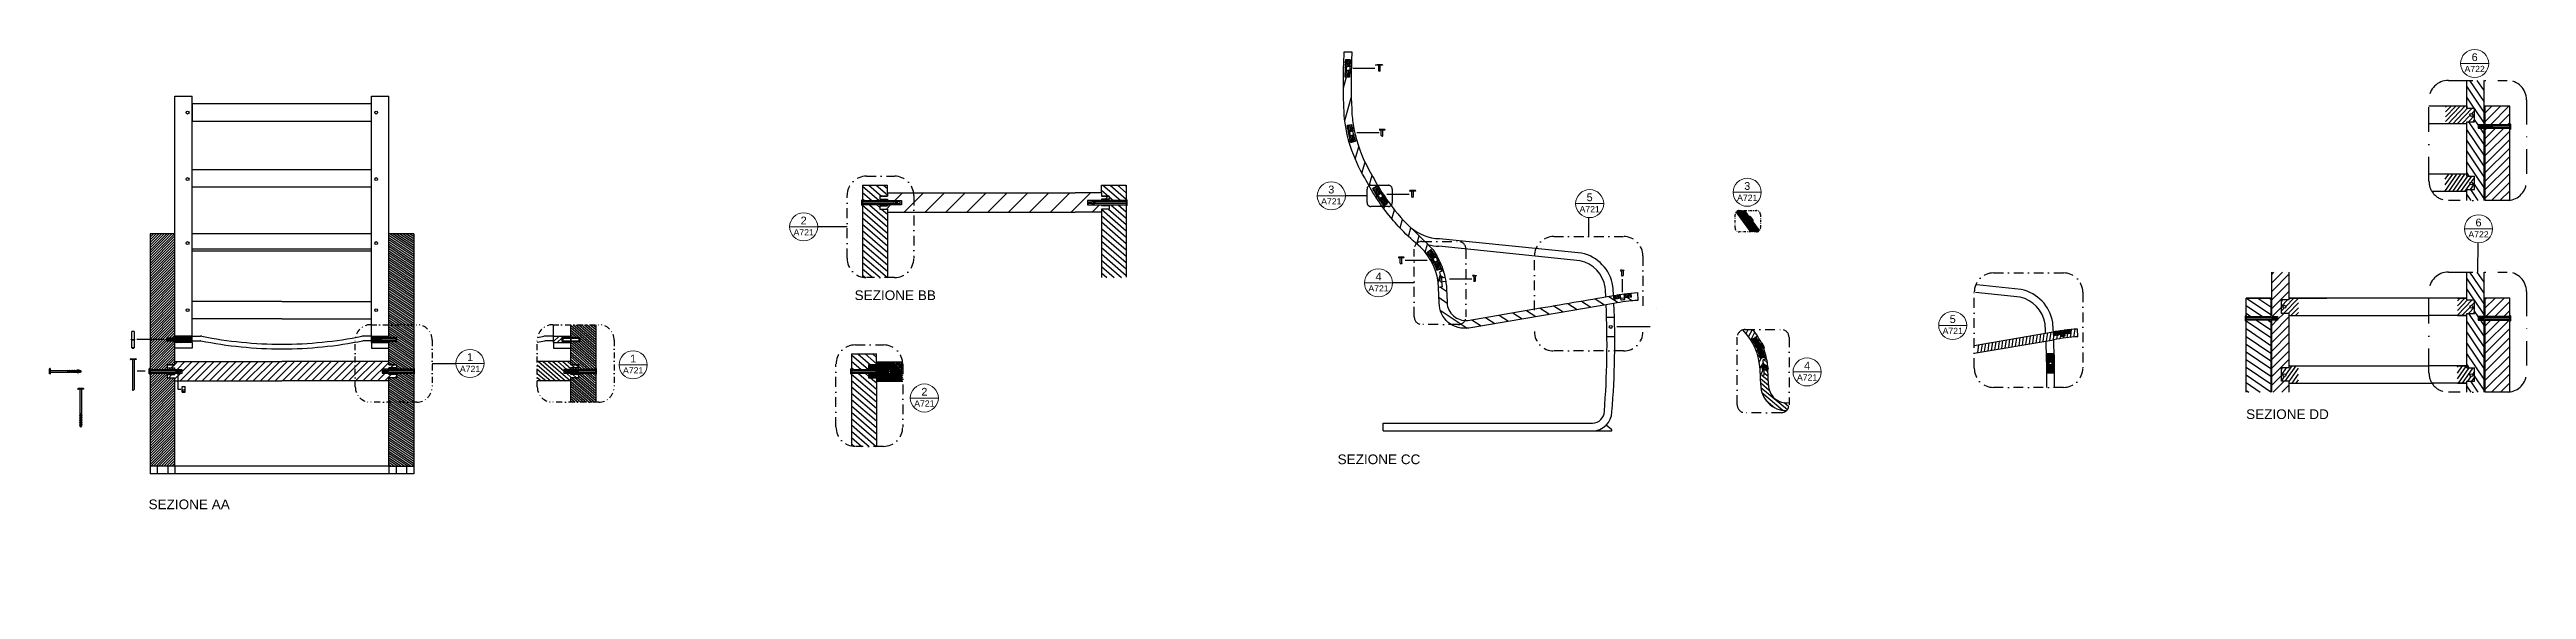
# Model space of a CAD drawing. Header units: millimetres. Extents: x -59 to 1311, y 25 to 454.
# Drawn here: x 2 to 641, y 25 to 165 of the extents above; entities that cross this region are included whole.
import ezdxf
from ezdxf.enums import TextEntityAlignment as Align

# ---------------------------------------------------------------- set-up
doc = ezdxf.new("R2010")
doc.units = ezdxf.units.MM
doc.linetypes.add('TRATTOPUNTO', pattern=[25.4, 12.7, -6.35, 0, -6.35])
doc.layers.get('0').update_dxf_attribs({"color": 70})
doc.layers.add('A-ANNO-SYMB', color=202, linetype='Continuous', lineweight=18)
for name, color, linetype in [('CONTORNO SEZIONI', 26, 'Continuous'), ('G-ANNO-TEXT', 3, 'Continuous'), ('LINEE SEZIONATE', 5, 'Continuous'), ('retini dettagli', 157, 'Continuous'), ('SIMBOLI', 201, 'Continuous'), ('viti sottili', 4, 'Continuous'), ('VITIGIUSTO', 61, 'Continuous')]:
    doc.layers.add(name, color=color, linetype=linetype)
doc.styles.add('ARIAL', font='arial.ttf')
doc.styles.get("Standard").update_dxf_attribs({"font": 'arial.ttf'})
pattern_1 = [(226, (41.42656, -83.0613), (0.616654, -0.5954959), [])]
pattern_2 = [(139, (-508.8863, -56.5382), (-0.812365, -0.9345191), [])]

msp = doc.modelspace()

# ---------------------------------------------------------------- texts
at = {"insert": (209.58, 102.36), "char_height": 2.5, "attachment_point": 1, "style": 'ARIAL'}
msp.add_mtext_dynamic_manual_height_columns('SEZIONE BB', width=36.3536, gutter_width=12.5, heights=[9.96], dxfattribs=at)
at = {"layer": 'G-ANNO-TEXT', "char_height": 2.5, "attachment_point": 1, "style": 'ARIAL'}
for s, insert in [('SEZIONE DD', (568.52, 71.66)), ('SEZIONE CC', (334.17, 60.01)), ('SEZIONE AA', (27.44, 48.39))]:
    msp.add_mtext_dynamic_manual_height_columns(s, width=27.5014, gutter_width=12.5, heights=[0], dxfattribs=dict(at, insert=insert))

# ---------------------------------------------------------------- blocks, each defined once
blk = doc.blocks.new('DETAGLI')
at = {"layer": 'A-ANNO-SYMB', "linetype": 'Continuous'}
blk.add_line((486.7, 356.2), (504.8, 356.2), dxfattribs=at)
blk.add_circle((495.7, 356.2), 9.05, dxfattribs=at)
for tag, p in [('SEZIONE', (495.7, 354.7)), ('TAVOLA', (495.7, 362.8))]:
    blk.add_attdef(tag, text='', height=5, dxfattribs=at).set_placement(p, align=Align.TOP_CENTER)

# ---------------------------------------------------------------- hatches: boundary and pattern name
h = msp.add_hatch()
h.set_pattern_fill('ANSI31', color=256, scale=0.49, angle=79)
h.set_pattern_definition([(124, (41.4266, -33.585), (-1.2897752, -0.8699644), [])])
h.paths.add_polyline_path([(628.4, 145.11), (629.93, 145.11), (629.93, 156.56), (625.43, 156.56), (625.43, 149.37), (627.43, 149.37), (627.43, 145.87), (625.43, 145.87), (625.43, 131.87), (627.43, 131.87), (627.43, 128.37), (625.43, 128.37), (625.43, 125.55), (629.93, 125.55), (629.93, 144.18), (628.4, 144.18)])
h = msp.add_hatch()
h.set_pattern_fill('ANSI31', color=256, scale=0.27, angle=181)
h.set_pattern_definition([(226, (41.42656, -33.58495), (0.616654, -0.5954959), [])])
h.paths.add_polyline_path([(619.97, 149.87), (619.97, 145.37), (625.43, 145.37), (625.43, 145.87), (625.43, 149.87)])
edge = h.paths.add_edge_path(flags=16)
edge.add_arc((626.65, 147.62), 0.377, 0, 360)
h.paths.add_polyline_path([(627.43, 149.37), (625.43, 149.37), (625.43, 145.87), (627.43, 145.87)])
h = msp.add_hatch()
h.set_pattern_fill('ANSI31', color=256, scale=0.49)
h.set_pattern_definition([(45, (41.4266, -33.585), (-1.1000814, 1.1000814), [])])
h.paths.add_polyline_path([(630.13, 145.11), (636.53, 145.11), (636.53, 149.87), (630.13, 149.87)])
h.paths.add_polyline_path([(636.53, 144.18), (630.13, 144.18), (630.13, 125.55), (636.53, 125.55)])
h = msp.add_hatch()
h.set_pattern_fill('ANSI31', color=256, scale=0.39, angle=94)
h.set_pattern_definition(pattern_2)
h.paths.add_polyline_path([(218.02, 125.24), (217.95, 125.25), (217.96, 125.19), (218.02, 125.19)])
h.paths.add_polyline_path([(211.65, 125.54), (218.05, 125.54), (218.05, 125.86), (216.05, 125.86), (216.05, 126.66), (218.05, 126.66), (218.05, 127.51), (218.05, 129.51), (211.65, 129.51)])
h.paths.add_polyline_path([(218.05, 124.42), (211.65, 124.42), (211.65, 105.66), (218.05, 105.66), (218.05, 123.36), (216.05, 123.36), (216.05, 124.16), (218.05, 124.16)])
h.paths.add_polyline_path([(218.03, 124.72), (218.05, 124.71), (218.05, 124.79), (218.03, 124.79), (218.04, 124.76)])
h = msp.add_hatch()
h.set_pattern_fill('ANSI31', color=256, scale=0.39, angle=94)
h.set_pattern_definition(pattern_2)
h.paths.add_polyline_path([(273.25, 127.51), (273.25, 129.51), (279.65, 129.51), (279.65, 125.53), (273.38, 125.53), (273.39, 125.26), (273.36, 125.25), (273.35, 125.19), (273.28, 125.19), (273.29, 125.26), (273.25, 125.25), (273.25, 125.86), (275.25, 125.86), (275.25, 126.66), (273.25, 126.66)])
h.paths.add_polyline_path([(273.25, 123.36), (275.25, 123.36), (275.25, 124.16), (273.25, 124.16), (273.25, 124.79), (273.27, 124.79), (273.27, 124.76), (273.27, 124.72), (273.29, 124.72), (273.3, 124.45), (279.65, 124.45), (279.65, 124.24), (279.65, 105.66), (273.25, 105.66)])
h = msp.add_hatch()
h.set_pattern_fill('ANSI31', color=256, scale=0.27, angle=190)
h.set_pattern_definition([(235, (366.2222, -68.2893), (0.702218, -0.4916984), [])])
edge = h.paths.add_edge_path()
edge.add_line((627.43, 131.87), (625.43, 131.87))
edge.add_line((625.43, 131.87), (625.43, 132.37))
edge.add_line((625.43, 132.37), (619.88, 132.37))
edge.add_line((619.88, 132.37), (619.9, 130.51))
edge.add_arc((590.54, 130.8), 29.37, 354.25859, 359.43167, ccw=False)
edge.add_line((619.76, 127.87), (625.43, 127.87))
edge.add_line((625.43, 127.87), (625.43, 128.37))
edge.add_line((625.43, 128.37), (627.43, 128.37))
edge.add_line((627.43, 128.37), (627.43, 131.87))
edge = h.paths.add_edge_path(flags=16)
edge.add_arc((626.65, 129.96), 0.377, 0, 360)
h = msp.add_hatch()
h.set_pattern_fill('ANSI31', color=256, scale=1.2)
h.set_pattern_definition([(45, (2.854, 0), (-2.694077, 2.694077), [])])
h.paths.add_polyline_path([(266.46, 122.51), (273.25, 122.51), (273.25, 123.36), (275.25, 123.36), (275.25, 124.16), (273.25, 124.16), (273.25, 124.44), (269.63, 124.44), (269.63, 125.53), (273.25, 125.53), (273.25, 125.86), (275.25, 125.86), (275.25, 126.66), (273.25, 126.66), (273.25, 127.51), (266.5, 127.51), (224.8, 127.51, -0.034119), (224.85, 126.83), (224.85, 122.51)])
h.paths.add_polyline_path([(221.63, 125.54), (221.63, 124.42), (218.05, 124.42), (218.05, 124.16), (216.05, 124.16), (216.05, 123.36), (218.05, 123.36), (218.05, 122.51), (224.85, 122.51), (224.85, 126.83, 0.034119), (224.8, 127.51), (218.05, 127.51), (218.05, 126.66), (216.05, 126.66), (216.05, 125.86), (218.05, 125.86), (218.05, 125.54)])
h = msp.add_hatch()
h.set_pattern_fill('ANSI31', color=256, scale=0.089, angle=38)
edge = h.paths.add_edge_path()
edge.add_line((441.11, 120.35), (440.78, 120.11))
edge.add_line((440.78, 120.11), (441.75, 118.79))
edge.add_line((441.75, 118.79), (440.79, 118.08))
edge.add_line((440.79, 118.08), (438.12, 121.7))
edge.add_line((438.12, 121.7), (439.09, 122.41))
edge.add_line((439.09, 122.41), (440.12, 121.01))
edge.add_line((440.12, 121.01), (440.44, 121.25))
edge.add_line((440.44, 121.25), (440.65, 120.96))
edge.add_line((440.65, 120.96), (440.65, 120.96))
edge.add_line((440.65, 120.96), (439.19, 122.94))
edge.add_line((439.19, 122.94), (437.71, 122.94))
edge.add_arc((437.71, 121.94), 1, 90, 138.62102)
edge.add_line((436.96, 122.6), (440.74, 117.47))
edge.add_line((440.74, 117.47), (442.23, 117.47))
edge.add_arc((442.23, 118.47), 1, 270, 318.62102)
edge.add_line((442.98, 117.81), (441.11, 120.35))
h = msp.add_hatch()
h.set_pattern_fill('ANSI31', color=256, scale=0.064, angle=122)
h.paths.add_polyline_path([(439.09, 122.41), (438.12, 121.7), (439.16, 120.29), (440.12, 121.01)])
h.paths.add_polyline_path([(440.78, 120.11), (439.82, 119.39), (440.79, 118.08), (441.75, 118.79)])
h = msp.add_hatch()
h.set_pattern_fill('ANSI31', color=256, scale=0.15)
h.paths.add_polyline_path([(27.83, 81.98), (34.23, 81.98), (34.23, 82.33), (32.23, 82.33), (32.23, 83.13), (34.23, 83.13), (34.23, 89.28), (32.14, 89.28), (32.13, 90.09), (34.23, 90.09), (34.23, 116.98), (27.83, 116.98)])
h.paths.add_polyline_path([(34.23, 79.83), (32.23, 79.83), (32.23, 80.63), (34.23, 80.63), (34.23, 80.94), (27.83, 80.94), (27.83, 80.73), (27.83, 56.98), (34.23, 56.98)])
h = msp.add_hatch()
h.set_pattern_fill('ANSI31', color=256, scale=0.15, angle=101)
h.paths.add_polyline_path([(95.83, 116.98), (89.43, 116.98), (89.43, 93.51), (95.83, 93.51)])
h.paths.add_polyline_path([(95.83, 93.51), (89.43, 93.51), (89.43, 90.09), (91.52, 90.08), (91.52, 89.27), (89.43, 89.28), (89.43, 83.13), (91.43, 83.13), (91.43, 82.33), (89.43, 82.33), (89.43, 81.99), (95.83, 81.99)])
h.paths.add_polyline_path([(95.83, 80.96), (89.43, 80.96), (89.43, 80.63), (91.43, 80.63), (91.43, 79.83), (89.43, 79.83), (89.43, 73.48), (95.83, 73.48)])
h.paths.add_polyline_path([(95.83, 73.48), (89.43, 73.48), (89.43, 56.98), (95.83, 56.98)])
h = msp.add_hatch()
h.set_pattern_fill('ANSI31', color=256, scale=0.49)
h.paths.add_polyline_path([(579.63, 107.08), (575.13, 107.08), (575.13, 95.89), (575.13, 95.63), (576.64, 95.63), (576.64, 94.65), (575.13, 94.65), (575.13, 94.39), (575.13, 76.08), (579.63, 76.08), (579.63, 78.89), (577.63, 78.89), (577.63, 82.39), (579.63, 82.39), (579.63, 96.39), (577.63, 96.39), (577.63, 99.89), (579.63, 99.89)])
h = msp.add_hatch()
h.set_pattern_fill('ANSI31', color=256, scale=0.49, angle=79)
h.set_pattern_definition([(124, (41.4266, -83.0613), (-1.2897752, -0.8699644), [])])
h.paths.add_polyline_path([(628.83, 95.38), (628.78, 95.34), (628.84, 95.34)])
h.paths.add_polyline_path([(629.45, 94.9), (629.53, 94.88), (629.51, 94.94), (629.46, 94.94)])
h.paths.add_polyline_path([(629.43, 95.39), (629.37, 95.41), (629.38, 95.34), (629.44, 95.34)])
h.paths.add_polyline_path([(629.34, 95.39), (629.26, 95.41), (629.27, 95.34), (629.35, 95.34)])
h.paths.add_polyline_path([(629.54, 95.39), (629.46, 95.41), (629.47, 95.34), (629.55, 95.34)])
h.paths.add_polyline_path([(629.23, 95.39), (629.17, 95.41), (629.18, 95.34), (629.24, 95.34)])
h.paths.add_polyline_path([(629.63, 95.4), (629.57, 95.41), (629.58, 95.34), (629.64, 95.34)])
h.paths.add_polyline_path([(629.25, 94.9), (629.33, 94.88), (629.31, 94.94), (629.26, 94.94)])
h.paths.add_polyline_path([(629.65, 94.9), (629.72, 94.88), (629.71, 94.94), (629.66, 94.94)])
h.paths.add_polyline_path([(629.14, 95.39), (629.06, 95.41), (629.07, 95.34), (629.15, 95.34)])
h.paths.add_polyline_path([(629.74, 95.39), (629.66, 95.41), (629.67, 95.34), (629.75, 95.34)])
h.paths.add_polyline_path([(629.03, 95.39), (628.97, 95.41), (628.98, 95.34), (629.04, 95.34)])
h.paths.add_polyline_path([(629.83, 95.39), (629.77, 95.41), (629.78, 95.34), (629.84, 95.34)])
h.paths.add_polyline_path([(629.05, 94.9), (629.13, 94.88), (629.11, 94.94), (629.06, 94.94)])
h.paths.add_polyline_path([(629.93, 95.39), (629.86, 95.41), (629.87, 95.34), (629.93, 95.34)])
h.paths.add_polyline_path([(628.94, 95.39), (628.86, 95.41), (628.87, 95.34), (628.95, 95.34)])
h.paths.add_polyline_path([(628.36, 95.64), (629.93, 95.64), (629.93, 107.08), (625.43, 107.08), (625.43, 99.89), (627.43, 99.89), (627.43, 96.39), (625.43, 96.39), (625.43, 82.39), (627.43, 82.39), (627.43, 78.89), (625.43, 78.89), (625.43, 76.08), (629.93, 76.08), (629.93, 94.65), (628.36, 94.65)])
h = msp.add_hatch()
h.set_pattern_fill('ANSI31', color=256, scale=0.52, angle=101)
h.paths.add_polyline_path([(574.93, 94.39), (574.93, 94.65), (568.53, 94.65), (568.53, 76.08), (574.93, 76.08)])
h.paths.add_polyline_path([(574.93, 100.39), (568.53, 100.39), (568.53, 95.63), (574.93, 95.63), (574.93, 95.89)])
h = msp.add_hatch()
h.set_pattern_fill('ANSI31', color=256, scale=0.27, angle=181)
h.set_pattern_definition(pattern_1)
edge = h.paths.add_edge_path(flags=16)
edge.add_arc((578.41, 98.14), 0.377, 0, 360)
h.paths.add_polyline_path([(577.63, 99.89), (579.63, 99.89), (579.63, 96.39), (577.63, 96.39)])
h.paths.add_polyline_path([(582.03, 95.89), (582.03, 100.39), (579.63, 100.39), (579.63, 95.89)])
h = msp.add_hatch()
h.set_pattern_fill('ANSI31', color=256, scale=0.27, angle=181)
h.set_pattern_definition(pattern_1)
edge = h.paths.add_edge_path()
edge.add_arc((626.65, 98.14), 0.377, 0, 360)
h.paths.add_polyline_path([(627.43, 99.89), (625.43, 99.89), (625.43, 96.39), (627.43, 96.39)])
h.paths.add_polyline_path([(623.03, 100.39), (623.03, 95.89), (625.43, 95.89), (625.43, 96.39), (625.43, 100.39)])
h = msp.add_hatch()
h.set_pattern_fill('ANSI31', color=256, scale=0.52)
h.paths.add_polyline_path([(636.53, 94.39), (636.53, 94.65), (630.13, 94.65), (630.13, 94.39), (630.13, 76.08), (636.53, 76.08)])
h.paths.add_polyline_path([(636.53, 100.39), (630.13, 100.39), (630.13, 95.89), (630.13, 95.64), (636.53, 95.64), (636.53, 95.89)])
h = msp.add_hatch()
h.set_pattern_fill('ANSI31', color=256, scale=0.084)
h.paths.add_polyline_path([(38.73, 90.58), (34.23, 90.58), (34.23, 90.09), (36.36, 90.09), (36.36, 89.28), (34.23, 89.28), (34.23, 88.88), (38.73, 88.88)])
h.paths.add_polyline_path([(87.3, 90.09), (89.43, 90.09), (89.43, 90.58), (84.93, 90.58), (84.93, 88.88), (89.43, 88.88), (89.43, 89.28), (87.3, 89.28)])
h = msp.add_hatch()
h.set_pattern_fill('ANSI31', color=256, scale=0.28)
h.paths.add_polyline_path([(134.14, 90.17), (136.38, 90.17), (136.38, 90.58), (131.88, 90.58), (131.88, 88.88), (136.38, 88.88), (136.38, 89.19), (134.14, 89.19)])
h = msp.add_hatch()
h.set_pattern_fill('ANSI31', color=256, scale=0.15, angle=94)
h.set_pattern_definition([(139, (-696.73406, -66.4754), (-0.3124481, -0.35943044), [])])
h.paths.add_polyline_path([(138.19, 81.22), (138.2, 81.22), (138.2, 81.24)], flags=17)
h.paths.add_polyline_path([(142.76, 80.98), (136.38, 80.98), (136.38, 80.63), (138.38, 80.63), (138.38, 79.83), (136.38, 79.83), (136.38, 73.48), (142.78, 73.48), (142.78, 81.28), (142.76, 81.28)])
h.paths.add_polyline_path([(137.99, 81.22), (138, 81.22), (138, 81.24)], flags=17)
h.paths.add_polyline_path([(138.68, 89.19), (136.38, 89.19), (136.38, 83.13), (138.38, 83.13), (138.38, 82.33), (136.38, 82.33), (136.38, 81.97), (142.76, 81.97), (142.76, 81.68), (142.78, 81.68), (142.78, 93.51), (136.38, 93.51), (136.38, 90.43), (136.43, 90.43), (136.43, 90.17), (138.68, 90.17)])
h = msp.add_hatch()
h.set_pattern_fill('ANSI31', color=256, scale=0.29, angle=17)
h.paths.add_polyline_path([(441.27, 92.25), (439.26, 92.25, 0.077057), (438.66, 92.15, -0.189129), (443.16, 81.92), (443.23, 80.41), (444.23, 80.46), (444.16, 81.94), (443.65, 81.91), (443.58, 82.9), (444.1, 82.93, 0.021372), (443.9, 84.4), (444.86, 84.58, 0.044336), (444.02, 87.53), (443.65, 87.38, -0.035025), (444.34, 85.11), (443.17, 84.84, 0.034682), (442.53, 86.92), (442.15, 87.85, 0.034679), (441.1, 89.76), (442.11, 90.4, -0.035468), (443.26, 88.3), (443.63, 88.45, 0.064899)])
h = msp.add_hatch()
h.set_pattern_fill('ANSI31', color=256, scale=0.088, angle=17)
h.paths.add_polyline_path([(442.11, 90.4), (441.1, 89.76, -0.034679), (442.15, 87.85), (443.26, 88.3, 0.035468)])
h.paths.add_polyline_path([(443.65, 87.38), (442.53, 86.92, -0.034682), (443.17, 84.84), (444.34, 85.11, 0.035025)])
h = msp.add_hatch()
h.set_pattern_fill('ANSI31', color=256, scale=0.27, angle=37)
h.set_pattern_definition([(82, (-178.3926, -66.8067), (-0.8489073, 0.1193061), [])])
edge = h.paths.add_edge_path()
edge.add_line((498.7, 88.21), (498.7, 86.18))
edge.add_line((498.7, 86.18), (518.89, 89.61))
edge.add_arc((527.86, 43.19), 47.28, 93.32675, 100.92675, ccw=False)
edge.add_line((525.11, 90.39), (525, 92.38))
edge.add_line((525, 92.38), (523.33, 92.26))
edge.add_line((523.33, 92.26), (523.42, 91.26))
edge.add_line((523.42, 91.26), (521.67, 91.07))
edge.add_line((521.67, 91.07), (521.79, 90.8))
edge.add_line((521.79, 90.8), (521.74, 90.46))
edge.add_line((521.74, 90.46), (521.37, 90.51))
edge.add_line((521.37, 90.51), (520.74, 90.47))
edge.add_line((520.74, 90.47), (520.64, 90.93))
edge.add_line((520.64, 90.93), (518.96, 90.64))
edge.add_line((518.96, 90.64), (518.79, 91.63))
edge.add_line((518.79, 91.63), (498.7, 88.21))
h = msp.add_hatch()
h.set_pattern_fill('ANSI31', color=256, scale=0.081)
h.paths.add_polyline_path([(520.54, 91.92, 0.009083), (518.79, 91.63), (518.96, 90.64, -0.002152), (520.66, 90.94)])
h.paths.add_polyline_path([(523.33, 92.26, 0.009061), (521.55, 92.06), (521.67, 91.07, -0.009164), (523.42, 91.26)])
h = msp.add_hatch()
h.set_pattern_fill('ANSI31', color=256, scale=0.42)
h.paths.add_polyline_path([(80.77, 83.98), (61.83, 83.98), (34.23, 83.98), (34.23, 83.13), (32.23, 83.13), (32.23, 82.33), (34.23, 82.33), (34.23, 81.98), (36.04, 81.98), (36.04, 80.94), (35.03, 80.94), (35.03, 78.98), (61.83, 78.98), (80.77, 78.98)])
h.paths.add_polyline_path([(91.43, 83.13), (89.43, 83.13), (89.43, 83.98), (80.77, 83.98), (80.77, 78.98), (89.43, 78.98), (89.43, 79.83), (91.43, 79.83), (91.43, 80.63), (89.43, 80.63), (89.43, 80.96), (87.73, 80.96), (87.73, 81.99), (89.43, 81.99), (89.43, 82.33), (91.43, 82.33)])
h.paths.add_polyline_path([(35.03, 80.94), (34.23, 80.94), (34.23, 80.63), (32.23, 80.63), (32.23, 79.83), (34.23, 79.83), (34.23, 78.98), (35.03, 78.98)], flags=17)
h = msp.add_hatch()
h.set_pattern_fill('ANSI31', color=256, scale=0.26, angle=94)
h.set_pattern_definition([(139, (-696.73406, -66.4754), (-0.5415767, -0.62301276), [])])
h.paths.add_polyline_path([(135.53, 81.12), (135.53, 81.84, 0.870895)], flags=0)
h.paths.add_polyline_path([(135.63, 81.12, 0.870895), (135.63, 81.84)], flags=0)
h.paths.add_polyline_path([(134.55, 81.97), (136.38, 81.97), (136.38, 82.33), (138.38, 82.33), (138.38, 83.13), (136.38, 83.13), (136.38, 83.98), (127.72, 83.98), (127.72, 78.98), (136.38, 78.98), (136.38, 79.83), (138.38, 79.83), (138.38, 80.63), (136.38, 80.63), (136.38, 80.98), (134.55, 80.98)])
h.paths.add_polyline_path([(136.31, 81.68), (136.3, 81.7), (136.3, 81.68)])
h.paths.add_polyline_path([(136.38, 81.76), (136.38, 81.73), (136.38, 81.74)])
h.paths.add_polyline_path([(136.21, 81.68), (136.2, 81.7), (136.2, 81.68)])
edge = h.paths.add_edge_path()
edge.add_arc((135.58, 81.48), 0.4, 36.77726, 40.46129)
edge.add_line((135.89, 81.74), (135.9, 81.74))
edge.add_line((135.9, 81.74), (135.9, 81.72))
edge = h.paths.add_edge_path()
edge.add_line((135.92, 81.28), (135.92, 81.26))
edge.add_arc((135.58, 81.48), 0.4, 326.98804, 330)
edge.add_line((135.93, 81.28), (135.92, 81.28))
edge = h.paths.add_edge_path()
edge.add_arc((135.58, 81.48), 0.4, 208.25046, 210)
edge.add_line((135.24, 81.28), (135.23, 81.28))
edge.add_line((135.23, 81.28), (135.23, 81.29))
h = msp.add_hatch()
h.set_pattern_fill('ANSI31', color=256, scale=0.39, angle=94)
h.set_pattern_definition([(139, (-511.7405, -100.0895), (-0.812365, -0.9345191), [])])
h.paths.add_polyline_path([(208.81, 81.64), (208.81, 81.94), (215.2, 81.94), (215.2, 82.31), (213.2, 82.31), (213.2, 83.11), (215.2, 83.11), (215.2, 83.96), (215.2, 85.96), (208.8, 85.96), (208.8, 81.64)])
h.paths.add_polyline_path([(208.81, 80.91), (208.81, 81.24), (208.8, 81.24), (208.8, 80.69), (208.8, 62.11), (215.2, 62.11), (215.2, 79.81), (213.2, 79.81), (213.2, 80.61), (215.2, 80.61), (215.2, 80.91)])
h = msp.add_hatch()
h.set_pattern_fill('ANSI31', color=256, scale=0.099, angle=85)
h.paths.add_polyline_path([(221.99, 83.28, 0.034119), (221.95, 83.96), (215.2, 83.96), (215.2, 83.11), (213.2, 83.11), (213.2, 82.31), (215.2, 82.31), (215.2, 81.94), (218.83, 81.94), (218.83, 80.91), (215.2, 80.91), (215.2, 80.61), (213.2, 80.61), (213.2, 79.81), (215.2, 79.81), (215.2, 78.96), (221.99, 78.96)])
h = msp.add_hatch()
h.set_pattern_fill('ANSI31', color=256, scale=0.27, angle=95)
h.set_pattern_definition([(140, (-178.51455, -64.47505), (-0.5510297, -0.6566916), [])])
edge = h.paths.add_edge_path()
edge.add_line((444.1, 82.93), (445.09, 83))
edge.add_line((445.09, 83), (445.09, 83))
edge.add_arc((427.87, 81.3), 17.3, 5.64779, 10.94958)
edge.add_line((444.86, 84.58), (443.9, 84.4))
edge.add_arc((426.87, 81.3), 17.3, 5.42265, 10.32012, ccw=False)
edge = h.paths.add_edge_path()
edge.add_line((445.16, 82.01), (444.16, 81.94))
edge.add_line((444.16, 81.94), (444.23, 80.46))
edge.add_line((444.23, 80.46), (443.23, 80.41))
edge.add_line((443.23, 80.41), (443.33, 77.93))
edge.add_arc((449.9, 77.93), 6.57, 180, 270.88159)
edge.add_arc((448.61, 72.8), 2, 313.88287, 360)
edge.add_line((450.61, 72.8), (450.61, 73.42))
edge.add_arc((449.9, 77.93), 4.57, 182.214, 278.99104, ccw=False)
edge.add_line((445.33, 77.76), (445.17, 82.01))
edge.add_line((445.17, 82.01), (445.16, 82.02))
edge.add_line((445.16, 82.02), (445.16, 82.01))
h = msp.add_hatch()
h.set_pattern_fill('ANSI31', color=256, scale=0.084, angle=88)
h.set_pattern_definition([(133, (-61.49065, 84.6271), (-0.19505203, -0.18188896), [])])
h.paths.add_polyline_path([(517.12, 81.04), (519.11, 81.04, 0.005563), (519.02, 86.04), (517.03, 86.04, -0.00545)])
h.paths.add_polyline_path([(518.46, 83.54, -1), (517.71, 83.54, -1)], flags=16)
h = msp.add_hatch()
h.set_pattern_fill('ANSI31', color=256, scale=0.27, angle=190)
h.set_pattern_definition([(235, (474.4115, -117.76565), (0.702218, -0.4916984), [])])
h.paths.add_polyline_path([(578.04, 80.48, -1), (578.79, 80.48, -1)], flags=16)
h.paths.add_polyline_path([(627.03, 80.48, -1), (626.27, 80.48, -1)], flags=16)
h.paths.add_polyline_path([(623.03, 82.89), (623.03, 78.39), (625.43, 78.39), (625.43, 78.89), (627.43, 78.89), (627.43, 82.39), (625.43, 82.39), (625.43, 82.89)])
h.paths.add_polyline_path([(582.03, 78.39), (582.03, 82.89), (579.63, 82.89), (579.63, 82.39), (577.63, 82.39), (577.63, 78.89), (579.63, 78.89), (579.63, 78.39)])
h = msp.add_hatch()
h.set_pattern_fill('ANSI31', color=256, scale=0.27, angle=95)
h.paths.add_polyline_path([(546.83, 25.17), (552.74, 25.17), (552.74, 30.32), (546.83, 30.32)], flags=9)
h.paths.add_polyline_path([(562.13, 26.33), (565.9, 26.33), (565.9, 31.48), (562.13, 31.48)], flags=9)
at = {"layer": 'retini dettagli'}
h = msp.add_hatch(dxfattribs=at)
h.set_pattern_fill('ANSI31', color=256, scale=0.84, angle=29)
h.paths.add_polyline_path([(337.68, 159.18), (337.3, 159.18), (337.26, 157.43), (336.06, 157.43), (336.16, 161.93), (337.36, 161.93), (337.32, 160.18), (337.71, 160.18, -0.00599), (337.85, 163.93), (335.87, 163.93, 0.027188), (335.87, 147.61, 0.056248), (337.49, 139.5, 0.056764), (341.18, 131.39, 0.010328), (342.27, 129.36, -0.126217), (342.75, 129.48), (344.48, 129.48, -0.01486), (342.94, 132.29, -0.078405), (338.7, 142.62), (338.27, 142.52, 0.018863), (338.74, 140.88), (337.59, 140.54, -0.047913), (336.59, 144.99), (337.78, 145.18, 0.018862), (338.05, 143.49), (338.48, 143.59, -0.029371), (337.87, 147.75, -0.018256)])
h.paths.add_polyline_path([(347.95, 124.28, -0.192), (347.27, 124), (345.69, 124, 0.012867), (347.44, 121.71, 0.021627), (350.63, 118.08, 0.023839), (354.5, 114.4, -0.200491), (355.93, 115), (356.67, 115, 0.010008), (352.08, 119.43, -0.029476)])
h.paths.add_polyline_path([(346.15, 126.81), (345.85, 126.61, 0.009932), (347.05, 124.88), (346.08, 124.18, -0.024028), (343.16, 128.64), (344.19, 129.25, 0.009932), (345.3, 127.45), (345.61, 127.65, -0.009929), (344.48, 129.48), (342.75, 129.48, 0.126217), (342.27, 129.36, 0.028392), (345.69, 124), (347.27, 124, 0.192), (347.95, 124.28, -0.014404)])
h.paths.add_polyline_path([(361.43, 107.39, 0.039082), (360.3, 110.25), (360.02, 110.1, -0.034616), (360.92, 107.94), (359.79, 107.56, 0.084202), (357.29, 112.17), (358.23, 112.91, -0.034616), (359.54, 110.98), (359.84, 111.14, 0.025157), (358.79, 112.82, 0.00476), (356.67, 115), (355.93, 115, 0.200491), (354.5, 114.4, 0.006121), (355.55, 113.52, -0.192915), (360.22, 103.12), (361.22, 103.25), (361.05, 104.55), (361.05, 104.6), (360.67, 104.54, 0.014454), (360.53, 105.53), (360.9, 105.59, 0.02298), (360.56, 107.14)])
h = msp.add_hatch(dxfattribs=at)
h.set_pattern_fill('ANSI31', color=256, scale=0.11, angle=29)
h.paths.add_polyline_path([(337.3, 159.18), (336.41, 159.18), (336.43, 160.18), (337.32, 160.18), (337.36, 161.93), (336.16, 161.93), (336.06, 157.43), (337.26, 157.43)])
h.paths.add_polyline_path([(338.27, 142.52), (337.39, 142.32, -0.010482), (337.17, 143.3), (338.05, 143.49, -0.018862), (337.78, 145.18), (336.59, 144.99, 0.047913), (337.59, 140.54), (338.74, 140.88, -0.018863)])
h.paths.add_polyline_path([(345.85, 126.61), (345.09, 126.12, -0.004499), (344.55, 126.96), (345.3, 127.45, -0.009932), (344.19, 129.25), (343.16, 128.64, 0.024028), (346.08, 124.18), (347.05, 124.88, -0.009932)])
h.paths.add_polyline_path([(358.23, 112.91), (357.29, 112.17, -0.084202), (359.79, 107.56), (360.92, 107.94, 0.034616), (360.02, 110.1), (359.23, 109.67, 0.015932), (358.75, 110.55), (359.54, 110.98, 0.034616)])
h.paths.add_polyline_path([(409.87, 101.65, 0.00899), (408.08, 101.45), (408.22, 100.46, -0.009145), (409.96, 100.65)])
h = msp.add_hatch(dxfattribs=at)
h.set_pattern_fill('ANSI31', color=256, scale=0.78, angle=101)
h.paths.add_polyline_path([(362.3, 101.21, 0.045394), (362.05, 104.77), (361.05, 104.6), (361.22, 103.25), (360.22, 103.12), (360.39, 99.13, 0.258831), (363.48, 93.55), (365.28, 93.55, 0.274744), (367.03, 94.6, -0.39175), (362.39, 99.21)])
h.paths.add_polyline_path([(361.43, 107.39), (360.56, 107.14, -0.02298), (360.9, 105.59), (361.86, 105.75, 0.021485)])
h.paths.add_polyline_path([(386.75, 95.83), (405.43, 99, -0.016582), (408.53, 99.49, -0.016582), (411.65, 99.78), (411.54, 101.78, 0.008351), (409.87, 101.65), (409.96, 100.65, 0.009145), (408.22, 100.46), (408.29, 99.97, 0.003652), (407.6, 99.87, 0.001612), (407.3, 99.83), (407.23, 100.32, 0.00912), (405.5, 100.03), (405.33, 101.02, -0.000162), (386.53, 97.82), (367.73, 94.62, -0.036018), (367.03, 94.6, -0.274744), (365.28, 93.55), (363.48, 93.55, 0.183458), (368.06, 92.65)])
h = msp.add_hatch(dxfattribs=at)
h.set_pattern_fill('ANSI31', color=256, scale=0.11, angle=29)
h.paths.add_polyline_path([(407.09, 101.31, 0.00504), (406.12, 101.16, -0.000007), (405.33, 101.02), (405.5, 100.03, -0.00912), (407.23, 100.32)])
at = {"layer": 'VITIGIUSTO'}
h = msp.add_hatch(color=256, dxfattribs=at)
h.dxf.hatch_style = 1
h.paths.add_polyline_path([(627.03, 147.62, 1), (626.27, 147.62, 1)])
h.paths.add_polyline_path([(627.03, 129.96, 1), (626.27, 129.96, 1)])

# ---------------------------------------------------------------- linework, layer by layer
for p, q in [((337.32, 160.18), (337.3, 159.18)), ((337.71, 160.18), (337.68, 159.18)), ((34.23, 116.98), (34.23, 152.48)), ((34.23, 152.48), (38.73, 152.48)), ((38.73, 90.58), (38.73, 152.48)), ((84.93, 150.48), (38.73, 150.48)), ((38.73, 150.48), (38.73, 145.98)), ((84.93, 90.58), (84.93, 152.48)), ((84.93, 152.48), (89.43, 152.48)), ((89.43, 116.98), (89.43, 152.48)), ((619.98, 149.87), (615.69, 149.87)), ((625.43, 149.87), (625.43, 149.37)), ((84.93, 145.98), (38.73, 145.98)), ((337.85, 144.69), (337.86, 144.69)), ((338.05, 143.49), (338.27, 142.52)), ((338.48, 143.59), (338.7, 142.62)), ((338.59, 141.35), (338.6, 141.36)), ((620.05, 145.37), (615.69, 145.37)), ((84.93, 133.48), (38.73, 133.48)), ((84.93, 128.98), (38.73, 128.98)), ((343.41, 128.21), (343.41, 128.21)), ((619.94, 132.37), (615.69, 132.37)), ((619.86, 127.87), (616.47, 127.87)), ((216.05, 126.66), (218.05, 126.66)), ((345.3, 127.45), (345.85, 126.61)), ((345.61, 127.65), (346.15, 126.81)), ((345.79, 124.58), (345.79, 124.58)), ((84.93, 116.98), (38.73, 116.98)), ((439.16, 120.29), (439.83, 119.39)), ((440.12, 121.01), (440.34, 120.71)), ((440.57, 120.4), (440.78, 120.11)), ((84.93, 112.98), (38.73, 112.98)), ((84.93, 112.48), (38.73, 112.48)), ((358.53, 112.51), (358.54, 112.52)), ((359.54, 110.98), (360.02, 110.1)), ((359.84, 111.14), (360.3, 110.25)), ((360.9, 105.59), (361.05, 104.6)), ((361.86, 105.75), (362.05, 104.77)), ((61.83, 99.48), (38.73, 99.48)), ((61.83, 99.48), (84.93, 99.48)), ((407.09, 101.32), (408.08, 101.45)), ((407.23, 100.32), (408.22, 100.46)), ((574.93, 100.39), (568.53, 100.39)), ((574.93, 100.39), (574.93, 95.63)), ((579.63, 100.39), (589.37, 100.39)), ((625.43, 100.39), (579.63, 100.39)), ((579.63, 95.89), (615.69, 95.89)), ((625.43, 100.39), (615.69, 100.39)), ((625.43, 95.89), (615.69, 95.89)), ((630.13, 100.39), (630.13, 95.64)), ((636.53, 100.39), (630.13, 100.39)), ((61.83, 94.98), (38.73, 94.98)), ((38.73, 90.58), (40.86, 90.58)), ((61.83, 94.98), (84.93, 94.98)), ((84.93, 90.58), (82.79, 90.58)), ((131.88, 90.58), (129.75, 90.58)), ((131.88, 90.58), (131.88, 93.51)), ((136.38, 90.58), (136.38, 90.17)), ((403.57, 95.43), (405.56, 95.43)), ((403.66, 90.43), (405.65, 90.43)), ((403.66, 90.43), (405.65, 90.43)), ((520.66, 90.94), (520.99, 90.98)), ((521.38, 91.03), (521.67, 91.07)), ((574.93, 94.65), (574.93, 76.08)), ((630.13, 94.65), (630.13, 76.08)), ((32.23, 83.13), (34.23, 83.13)), ((38.73, 87.48), (34.23, 87.48)), ((38.73, 89.38), (40.86, 89.38)), ((38.73, 88.88), (38.73, 87.48)), ((84.93, 89.38), (82.79, 89.38)), ((84.93, 88.88), (84.93, 87.48)), ((84.93, 87.48), (89.43, 87.48)), ((91.43, 83.13), (89.43, 83.13)), ((131.88, 89.38), (129.75, 89.38)), ((131.88, 88.88), (131.88, 87.48)), ((131.88, 87.48), (136.38, 87.48)), ((136.38, 89.19), (136.38, 88.88)), ((442.15, 87.85), (442.53, 86.92)), ((443.26, 88.3), (443.37, 88.04)), ((443.53, 87.65), (443.64, 87.39)), ((215.2, 81.64), (215.2, 81.94)), ((215.2, 81.24), (215.2, 80.91)), ((221.99, 78.96), (221.99, 78.96)), ((443.58, 82.9), (443.65, 81.91)), ((444.1, 82.93), (444.12, 82.64)), ((444.15, 82.24), (444.17, 81.94)), ((517.12, 81.04), (519.11, 81.04)), ((579.63, 82.89), (615.69, 82.89)), ((579.63, 78.39), (616.47, 78.39)), ((625.43, 82.89), (615.69, 82.89)), ((625.43, 78.39), (616.47, 78.39)), ((345.93, 66.1), (345.93, 68.1)), ((345.93, 68.1), (399.93, 68.1)), ((345.93, 66.1), (404.93, 66.1)), ((404.93, 66.4), (403.46, 67.57)), ((404.93, 66.1), (404.93, 66.4)), ((27.83, 56.98), (27.83, 54.98)), ((95.83, 54.98), (27.83, 54.98)), ((29.68, 56.98), (29.68, 54.98)), ((32.38, 56.98), (32.38, 54.98)), ((89.43, 56.98), (34.23, 56.98)), ((34.23, 56.98), (34.23, 54.98)), ((89.43, 56.98), (89.43, 54.98)), ((91.28, 56.98), (91.28, 54.98)), ((93.98, 56.98), (93.98, 54.98)), ((95.83, 56.98), (95.83, 54.98))]:
    msp.add_line(p, q)
for points in [[(405.19, 103.48, 0.307514), (397.06, 111.99), (360.43, 115.7)], [(403.22, 103.15, 0.304175), (396.74, 110.01), (360.24, 113.76)], [(518.65, 94.09, 0.307514), (510.52, 102.6), (499.08, 103.77)], [(516.67, 93.76, 0.304175), (510.2, 100.62), (498.7, 101.8)]]:
    msp.add_lwpolyline(points, format="xyb")
for centre, radius, start, end in [((360.26, 147.95), 22.95, 187.01527, 187.04148), ((360.89, 127.95), 12.25, 229.82381, 267.86227), ((360.75, 127.75), 14, 256.69976, 267.87817), ((174.28, 88.83), 229.38, 2.96294, 3.58126), ((180.93, 88.96), 224.73, 3.07679, 3.70656), ((174.28, 88.83), 229.38, 355.58021, 2.45849), ((180.93, 88.96), 224.73, 355.42265, 2.56194), ((40.86, 88.97), 1.61, 79.12326, 90), ((61.83, 192.52), 104.05, 258.54591, 269.99994), ((61.83, 192.52), 104.05, 270.00006, 281.45409), ((82.79, 88.97), 1.61, 90, 100.87674), ((108.78, 192.52), 104.05, 280.52458, 281.45409), ((129.75, 88.97), 1.61, 90, 100.87674), ((287.74, 79.43), 229.38, 2.96409, 3.58126), ((294.39, 79.56), 224.73, 3.07679, 3.70656), ((294.39, 79.56), 224.73, 359.42924, 2.56194), ((40.86, 88.97), 0.411, 79.68729, 90), ((61.83, 192.52), 105.25, 258.55029, 269.99994), ((61.83, 192.52), 105.25, 270.00006, 281.44971), ((82.79, 88.97), 0.411, 90, 100.31271), ((108.78, 192.52), 105.25, 280.36741, 281.44971), ((129.75, 88.97), 0.411, 90, 100.31271), ((287.74, 79.43), 229.38, 359.47359, 2.46084), ((399.89, 71.2), 3.1, 270.72673, 359.06386), ((399.91, 71.13), 5.03, 270.13069, 358.75)]:
    msp.add_arc(centre, radius, start, end)
at = {"layer": 'CONTORNO SEZIONI', "linetype": 'TRATTOPUNTO', "ltscale": 0.5}
for points in [[(620.69, 156.56), (635.84, 156.56)], [(615.69, 130.51), (615.69, 151.56)], [(640.84, 151.56), (640.84, 130.55)], [(341.75, 125), (341.75, 128.48)], [(342.75, 129.48), (347.27, 129.48)], [(348.27, 128.48), (348.27, 125)], [(347.27, 124), (342.75, 124)], [(636.53, 125.55), (620.69, 125.55)], [(620.69, 107.08), (635.84, 107.08)], [(615.69, 81.04), (615.69, 102.08)], [(640.84, 102.08), (640.84, 81.08)], [(636.53, 76.08), (620.69, 76.08)]]:
    msp.add_lwpolyline(points, dxfattribs=at)
at = {"layer": 'CONTORNO SEZIONI', "linetype": 'TRATTOPUNTO', "ltscale": 0.2}
for points in [[(212.63, 131.83), (219.85, 131.83)], [(207.63, 110.66), (207.63, 126.83)], [(224.85, 126.83), (224.85, 110.66)], [(389.93, 116.25), (407.93, 116.25)], [(353.93, 95.55), (353.93, 113)], [(355.93, 115), (365.28, 115)], [(367.28, 113), (367.28, 95.55)], [(384.93, 97.23), (384.93, 111.25)], [(412.93, 111.25), (412.93, 97.23)], [(219.85, 105.66), (212.63, 105.66)], [(503.39, 106.86), (521.39, 106.86)], [(498.39, 82.32), (498.39, 101.86)], [(526.39, 101.86), (526.39, 82.32)], [(365.28, 93.55), (355.93, 93.55)], [(437.26, 72.8), (437.26, 90.25)], [(439.26, 92.25), (448.61, 92.25)], [(450.61, 90.25), (450.61, 72.8)], [(204.77, 67.11), (204.77, 83.28)], [(209.77, 88.28), (216.99, 88.28)], [(221.99, 83.28), (221.99, 67.11)], [(407.93, 86.72), (389.93, 86.72)], [(521.39, 77.32), (503.39, 77.32)], [(448.61, 70.8), (439.26, 70.8)], [(216.99, 62.11), (209.77, 62.11)]]:
    msp.add_lwpolyline(points, dxfattribs=at)
at = {"layer": 'CONTORNO SEZIONI', "linetype": 'TRATTOPUNTO', "ltscale": 0.05}
for points in [[(436.71, 118.47), (436.71, 121.94)], [(437.71, 122.94), (442.23, 122.94)], [(443.23, 121.94), (443.23, 118.47)], [(442.23, 117.47), (437.71, 117.47)]]:
    msp.add_lwpolyline(points, dxfattribs=at)
at = {"layer": 'CONTORNO SEZIONI', "linetype": 'TRATTOPUNTO', "ltscale": 0.12}
for points in [[(80.77, 77.48), (80.77, 89.51)], [(84.77, 93.51), (96.61, 93.51)], [(100.61, 89.51), (100.61, 77.48)], [(127.72, 77.48), (127.72, 89.51)], [(131.72, 93.51), (143.56, 93.51)], [(147.56, 89.51), (147.56, 77.48)], [(96.61, 73.48), (84.77, 73.48)], [(143.56, 73.48), (131.72, 73.48)]]:
    msp.add_lwpolyline(points, dxfattribs=at)
at = {"layer": 'CONTORNO SEZIONI', "linetype": 'TRATTOPUNTO', "ltscale": 0.5}
for centre, radius, start, end in [((620.69, 151.56), 5, 90, 180), ((635.84, 151.56), 5, 0, 90), ((342.75, 128.48), 1, 90, 180), ((347.27, 128.48), 1, 0, 90), ((620.69, 130.55), 5, 180.45601, 272.51255), ((635.84, 130.55), 5, 274.25743, 0), ((342.75, 125), 1, 180, 270), ((347.27, 125), 1, 270, 0), ((620.69, 102.08), 5, 90, 180), ((635.84, 102.08), 5, 0, 90), ((620.69, 81.08), 5, 180.45601, 272.51255), ((635.84, 81.08), 5, 274.25743, 0)]:
    msp.add_arc(centre, radius, start, end, dxfattribs=at)
at = {"layer": 'CONTORNO SEZIONI', "linetype": 'TRATTOPUNTO', "ltscale": 0.2}
for centre, radius, start, end in [((212.63, 126.83), 5, 90, 180), ((219.85, 126.83), 5, 0, 90), ((389.93, 111.25), 5, 90, 180), ((407.93, 111.25), 5, 0, 90), ((212.63, 110.66), 5, 180, 270), ((219.85, 110.66), 5, 270, 0), ((355.93, 113), 2, 90, 180), ((365.28, 113), 2, 0, 90), ((503.39, 101.86), 5, 90, 180), ((521.39, 101.86), 5, 0, 90), ((355.93, 95.55), 2, 180, 270), ((365.28, 95.55), 2, 270, 0), ((389.93, 91.72), 5, 180, 270), ((407.93, 91.72), 5, 270, 0), ((439.26, 90.25), 2, 90, 180), ((448.61, 90.25), 2, 0, 90), ((209.77, 83.28), 5, 90, 180), ((216.99, 83.28), 5, 0, 90), ((503.39, 82.32), 5, 180, 270), ((521.39, 82.32), 5, 270, 0), ((439.26, 72.8), 2, 180, 270), ((448.61, 72.8), 2, 270, 0), ((209.77, 67.11), 5, 180, 270), ((216.99, 67.11), 5, 270, 0)]:
    msp.add_arc(centre, radius, start, end, dxfattribs=at)
at = {"layer": 'CONTORNO SEZIONI', "linetype": 'TRATTOPUNTO', "ltscale": 0.05}
for centre, start, end in [((437.71, 121.94), 90, 180), ((442.23, 121.94), 0, 90), ((437.71, 118.47), 180, 270), ((442.23, 118.47), 270, 0)]:
    msp.add_arc(centre, 1, start, end, dxfattribs=at)
at = {"layer": 'CONTORNO SEZIONI', "linetype": 'TRATTOPUNTO', "ltscale": 0.12}
for centre, start, end in [((84.77, 89.51), 90, 180), ((96.61, 89.51), 0, 90), ((131.72, 89.51), 90, 180), ((143.56, 89.51), 0, 90), ((84.77, 77.48), 180, 270), ((96.61, 77.48), 270, 0), ((131.72, 77.48), 180, 270), ((143.56, 77.48), 270, 0)]:
    msp.add_arc(centre, 4, start, end, dxfattribs=at)
at = {"layer": 'LINEE SEZIONATE'}
for p, q in [((336.16, 161.94), (336.06, 157.43)), ((336.16, 161.93), (337.36, 161.93)), ((336.43, 160.18), (336.41, 159.18)), ((336.43, 160.18), (337.71, 160.18)), ((337.36, 161.93), (337.32, 160.18)), ((336.06, 157.43), (337.26, 157.43)), ((336.41, 159.18), (337.69, 159.18)), ((337.3, 159.18), (337.26, 157.42)), ((625.43, 149.37), (625.43, 156.56)), ((625.43, 149.87), (619.98, 149.87)), ((625.43, 149.37), (627.43, 149.37)), ((627.43, 145.87), (627.43, 149.37)), ((630.13, 149.87), (630.13, 145.11)), ((336.59, 144.99), (337.78, 145.18)), ((337.17, 143.3), (338.48, 143.59)), ((337.39, 142.32), (338.7, 142.62)), ((337.59, 140.54), (338.74, 140.88)), ((625.43, 145.37), (620.05, 145.37)), ((625.43, 131.87), (625.43, 145.87)), ((625.43, 145.87), (627.43, 145.87)), ((630.13, 144.18), (630.13, 143.87)), ((630.13, 143.87), (630.13, 125.55)), ((211.65, 129.51), (218.05, 129.51)), ((211.65, 129.51), (211.65, 125.74)), ((218.05, 127.51), (218.05, 129.51)), ((273.25, 127.51), (273.25, 129.51)), ((273.25, 129.51), (279.65, 129.51)), ((279.65, 129.51), (279.65, 125.74)), ((343.16, 128.64), (344.19, 129.25)), ((625.43, 127.87), (619.86, 127.87)), ((625.43, 132.37), (619.94, 132.37)), ((625.43, 131.87), (627.43, 131.87)), ((625.43, 125.55), (625.43, 128.37)), ((625.43, 128.37), (627.43, 128.37)), ((627.43, 128.37), (627.43, 131.87)), ((211.65, 124.24), (211.65, 105.76)), ((218.05, 126.66), (216.05, 126.66)), ((216.05, 126.66), (216.05, 125.86)), ((216.05, 125.86), (218.05, 125.86)), ((216.05, 124.16), (218.05, 124.16)), ((216.05, 124.16), (216.05, 123.36)), ((216.05, 123.36), (218.05, 123.36)), ((218.05, 127.51), (224.8, 127.51)), ((218.05, 127.51), (218.05, 126.66)), ((218.05, 125.86), (218.05, 125.54)), ((218.05, 124.42), (218.05, 124.16)), ((218.05, 123.36), (218.05, 105.66)), ((218.05, 122.51), (224.85, 122.51)), ((224.8, 127.51), (266.5, 127.51)), ((224.85, 122.51), (266.46, 122.51)), ((273.25, 122.51), (266.46, 122.51)), ((273.25, 127.51), (266.5, 127.51)), ((273.25, 127.51), (273.25, 126.66)), ((275.25, 126.66), (273.25, 126.66)), ((273.25, 126.66), (275.25, 126.66)), ((275.25, 125.86), (273.25, 125.86)), ((273.25, 125.86), (273.25, 125.53)), ((273.25, 124.44), (273.25, 124.16)), ((275.25, 124.16), (273.25, 124.16)), ((273.25, 123.36), (273.25, 105.66)), ((275.25, 123.36), (273.25, 123.36)), ((275.25, 126.66), (275.25, 125.86)), ((275.25, 124.16), (275.25, 123.36)), ((279.65, 124.24), (279.65, 105.76)), ((344.54, 126.96), (345.61, 127.65)), ((344.54, 126.96), (345.61, 127.65)), ((345.09, 126.12), (346.15, 126.81)), ((346.08, 124.18), (347.05, 124.88)), ((440.74, 117.47), (436.96, 122.6)), ((439.09, 122.41), (438.12, 121.7)), ((438.12, 121.7), (439.16, 120.29)), ((440.12, 121.01), (439.09, 122.41)), ((440.44, 121.25), (439.19, 122.94)), ((34.23, 116.98), (27.83, 116.98)), ((95.83, 116.98), (89.43, 116.98)), ((439.82, 119.39), (440.79, 118.08)), ((441.75, 118.79), (440.78, 120.11)), ((440.79, 118.08), (441.75, 118.79)), ((442.98, 117.81), (441.11, 120.35)), ((357.29, 112.17), (358.23, 112.91)), ((358.75, 110.55), (359.84, 111.14)), ((359.23, 109.67), (360.3, 110.25)), ((359.79, 107.56), (360.92, 107.94)), ((361.22, 103.25), (360.22, 103.12)), ((360.53, 105.53), (361.86, 105.75)), ((361.51, 107.41), (360.56, 107.14)), ((360.67, 104.54), (362.05, 104.77)), ((579.63, 99.89), (579.63, 107.08)), ((625.43, 99.89), (625.43, 107.08)), ((405.5, 100.03), (405.33, 101.02)), ((407.3, 99.83), (407.09, 101.32)), ((408.29, 99.97), (408.08, 101.45)), ((409.96, 100.65), (409.87, 101.65)), ((579.63, 99.89), (577.63, 99.89)), ((577.63, 96.39), (577.63, 99.89)), ((579.63, 96.39), (577.63, 96.39)), ((579.63, 100.39), (582.05, 100.39)), ((579.63, 82.39), (579.63, 96.39)), ((579.63, 95.89), (582.05, 95.89)), ((623.02, 100.39), (625.43, 100.39)), ((623.02, 95.89), (625.43, 95.89)), ((625.43, 99.89), (627.43, 99.89)), ((625.43, 96.39), (627.43, 96.39)), ((625.43, 82.39), (625.43, 96.39)), ((627.43, 96.39), (627.43, 99.89)), ((38.73, 90.58), (34.23, 90.58)), ((38.73, 88.88), (38.73, 90.58)), ((84.93, 90.58), (89.43, 90.58)), ((84.93, 88.88), (84.93, 90.58)), ((131.88, 90.58), (136.38, 90.58)), ((131.88, 88.88), (131.88, 90.58)), ((441.1, 89.76), (442.11, 90.4)), ((498.39, 88.16), (518.79, 91.63)), ((498.39, 86.12), (518.89, 89.61)), ((518.96, 90.64), (518.79, 91.63)), ((523.42, 91.26), (523.33, 92.26)), ((525.11, 90.39), (525, 92.38)), ((34.23, 83.13), (32.23, 83.13)), ((32.23, 83.13), (32.23, 82.33)), ((38.73, 88.88), (34.23, 88.88)), ((34.23, 83.98), (61.83, 83.98)), ((89.43, 83.98), (61.83, 83.98)), ((84.93, 88.88), (89.43, 88.88)), ((89.43, 83.13), (91.43, 83.13)), ((91.43, 83.13), (91.43, 82.33)), ((136.38, 83.98), (127.72, 83.98)), ((131.88, 88.88), (136.38, 88.88)), ((138.38, 83.13), (136.38, 83.13)), ((136.38, 83.13), (138.38, 83.13)), ((138.38, 83.13), (138.38, 82.33)), ((208.8, 85.96), (215.2, 85.96)), ((208.8, 85.96), (208.81, 81.94)), ((213.2, 83.11), (215.2, 83.11)), ((215.2, 83.11), (213.2, 83.11)), ((213.2, 83.11), (213.2, 82.31)), ((215.2, 83.96), (215.2, 85.96)), ((215.2, 83.96), (221.95, 83.96)), ((215.2, 83.96), (215.2, 83.11)), ((443.63, 88.45), (442.15, 87.85)), ((444.02, 87.53), (442.53, 86.92)), ((443.17, 84.84), (444.34, 85.11)), ((444.86, 84.58), (443.9, 84.4)), ((517.03, 86.04), (519.02, 86.04)), ((32.23, 82.33), (34.23, 82.33)), ((32.23, 80.63), (34.23, 80.63)), ((32.23, 80.63), (32.23, 79.83)), ((32.23, 79.83), (34.23, 79.83)), ((34.23, 78.98), (61.83, 78.98)), ((89.43, 78.98), (61.83, 78.98)), ((91.43, 82.33), (89.43, 82.33)), ((91.43, 80.63), (89.43, 80.63)), ((91.43, 79.83), (89.43, 79.83)), ((91.43, 80.63), (91.43, 79.83)), ((136.38, 78.98), (127.72, 78.98)), ((136.38, 81.97), (136.38, 82.33)), ((138.38, 82.33), (136.38, 82.33)), ((136.38, 82.33), (136.38, 81.97)), ((136.38, 80.63), (136.38, 80.98)), ((136.38, 80.98), (136.38, 80.63)), ((138.38, 80.63), (136.38, 80.63)), ((138.38, 79.83), (136.38, 79.83)), ((138.38, 80.63), (138.38, 79.83)), ((208.8, 80.91), (208.8, 62.21)), ((213.2, 82.31), (215.2, 82.31)), ((213.2, 80.61), (215.2, 80.61)), ((213.2, 80.61), (213.2, 79.81)), ((213.2, 79.81), (215.2, 79.81)), ((215.2, 82.31), (215.2, 81.94)), ((215.2, 80.91), (215.2, 80.61)), ((215.2, 79.81), (215.2, 62.11)), ((215.2, 78.96), (221.99, 78.96)), ((443.33, 77.93), (443.16, 81.92)), ((444.23, 80.46), (443.23, 80.41)), ((445.09, 83), (443.58, 82.9)), ((443.65, 81.91), (445.16, 82.01)), ((445.33, 78.01), (445.17, 82.01)), ((517.12, 81.04), (519.11, 81.04)), ((579.63, 82.39), (577.63, 82.39)), ((577.63, 78.89), (577.63, 82.39)), ((579.63, 78.89), (577.63, 78.89)), ((579.63, 82.89), (582.05, 82.89)), ((579.63, 76.08), (579.63, 78.89)), ((579.63, 78.39), (582.05, 78.39)), ((623.02, 82.89), (625.43, 82.89)), ((623.02, 78.39), (625.43, 78.39)), ((625.43, 82.39), (627.43, 82.39)), ((625.43, 76.08), (625.43, 78.89)), ((625.43, 78.89), (627.43, 78.89)), ((627.43, 78.89), (627.43, 82.39)), ((34.23, 56.98), (27.83, 56.98)), ((89.43, 56.98), (95.83, 56.98))]:
    msp.add_line(p, q, dxfattribs=at)
for points in [[(408.08, 101.45, -0.017342), (411.54, 101.78), (411.65, 99.78, 0.016582), (408.53, 99.49, 0.016582), (405.43, 99), (386.75, 95.83), (368.06, 92.65, -0.464339), (360.39, 99.13), (360.22, 103.12, 0.192915), (355.55, 113.52, -0.029964), (350.63, 118.08, -0.021627), (347.44, 121.71, -0.051624), (341.18, 131.39, -0.056764), (337.49, 139.5, -0.056248), (335.87, 147.61, -0.027188), (335.87, 163.93)], [(335.85, 163.93), (337.85, 163.93, 0.00599), (337.71, 160.18, 0.00599)], [(337.68, 159.18, 0.018256), (337.87, 147.75, 0.029371), (338.48, 143.59, 0.029371)], [(338.7, 142.62, 0.078405), (342.94, 132.29, 0.024792), (345.61, 127.65, 0.024792)], [(346.15, 126.81, 0.043898), (352.08, 119.43, -0.014769), (358.79, 112.82, -0.025157), (359.84, 111.14, -0.025157)], [(359.79, 107.56, 0.084202), (357.29, 112.17, 0.084202)], [(359.54, 110.98, 0.034616), (358.23, 112.91)], [(359.23, 109.67, 0.015932), (358.75, 110.55)], [(360.92, 107.94, 0.034616), (360.02, 110.1, 0.034616)], [(360.3, 110.25, -0.060618), (361.86, 105.75, -0.060618)], [(360.67, 104.54, 0.014454), (360.53, 105.53, 0.014454)], [(360.9, 105.59, 0.02298), (360.56, 107.14)], [(362.05, 104.77, -0.045394), (362.3, 101.21), (362.39, 99.21, 0.433889), (367.73, 94.62), (386.53, 97.82, 0.000168), (406.12, 101.16, -0.00504), (407.09, 101.31)], [(443.16, 81.92), (443.16, 81.92, 0.189129), (438.66, 92.15, 0.189129)], [(442.15, 87.85, 0.034679), (441.1, 89.76)], [(443.63, 88.45, 0.064899), (441.27, 92.25)], [(443.26, 88.3, 0.035468), (442.11, 90.4)], [(443.17, 84.84, 0.034682), (442.53, 86.92, 0.034682)], [(444.34, 85.11, 0.035318), (443.64, 87.39, 0.035318)], [(444.1, 82.93, 0.021372), (443.9, 84.4)], [(445.09, 83, 0.067543), (444.02, 87.53, 0.067543)]]:
    msp.add_lwpolyline(points, format="xyb", dxfattribs=at)
for points in [[(629.93, 145.37), (629.93, 156.56)], [(636.53, 145.11), (636.53, 149.87), (630.13, 149.87)], [(629.93, 145.11), (628.4, 145.11), (628.4, 144.18), (629.93, 144.18)], [(629.93, 145.11), (629.93, 145.37)], [(629.93, 125.55), (629.93, 144.18)], [(636.53, 145.11), (630.13, 145.11)], [(630.13, 144.18), (636.53, 144.18)], [(636.53, 125.55), (636.53, 144.18)], [(211.65, 125.54), (221.63, 125.54), (221.63, 124.42), (211.65, 124.42)], [(279.65, 125.54), (269.63, 125.53), (269.63, 124.44), (279.65, 124.45)], [(27.83, 116.98), (27.83, 82.27)], [(34.23, 90.09), (34.23, 116.98)], [(89.43, 90.09), (89.43, 116.98)], [(95.83, 116.98), (95.83, 81.99)], [(439.16, 120.29), (440.44, 121.25)], [(441.11, 120.35), (439.82, 119.39)], [(361.22, 103.25), (361.05, 104.6)], [(575.13, 95.63), (575.13, 107.08)], [(629.93, 95.64), (629.93, 107.08)], [(568.53, 95.89), (568.53, 100.39), (574.93, 100.39)], [(636.53, 95.89), (636.53, 100.39), (630.13, 100.39)], [(136.38, 90.58), (136.38, 93.51)], [(136.38, 90.58), (136.38, 93.51)], [(142.78, 93.51), (142.78, 81.97)], [(521.55, 92.06), (521.74, 90.53), (520.72, 90.38), (520.54, 91.92)], [(568.53, 95.63), (574.93, 95.63)], [(574.93, 94.65), (568.53, 94.65)], [(568.53, 76.08), (568.53, 94.39)], [(575.13, 95.63), (576.64, 95.63), (576.64, 94.65), (575.13, 94.65)], [(575.13, 76.08), (575.13, 94.65)], [(629.93, 95.64), (628.36, 95.64), (628.36, 94.65), (629.93, 94.65)], [(629.93, 76.08), (629.93, 94.65)], [(636.53, 95.64), (630.13, 95.64)], [(630.13, 94.65), (636.53, 94.65)], [(636.53, 76.08), (636.53, 94.39)], [(34.23, 83.13), (34.23, 89.28)], [(89.43, 83.13), (89.43, 89.28)], [(136.38, 83.13), (136.38, 88.88)], [(27.82, 81.98), (36.04, 81.98), (36.04, 80.94), (27.82, 80.94)], [(27.83, 80.73), (27.83, 56.98)], [(34.23, 81.98), (34.23, 82.33)], [(34.23, 80.63), (34.23, 80.94)], [(34.23, 56.98), (34.23, 79.83)], [(95.83, 81.99), (87.73, 81.99), (87.73, 80.96), (95.83, 80.96)], [(89.43, 81.99), (89.43, 82.33)], [(89.43, 80.63), (89.43, 80.96)], [(89.43, 56.98), (89.43, 79.83)], [(95.83, 80.96), (95.83, 56.98)], [(142.78, 81.97), (134.55, 81.97), (134.55, 80.98), (142.78, 80.98)], [(136.38, 81.97), (136.38, 82.33)], [(136.38, 81.97), (136.38, 82.33)], [(136.38, 80.63), (136.38, 80.98)], [(136.38, 80.63), (136.38, 80.95)], [(136.38, 73.48), (136.38, 79.83)], [(136.38, 73.48), (136.38, 79.83)], [(142.78, 80.98), (142.78, 73.48)], [(208.81, 81.94), (218.83, 81.94), (218.83, 80.91), (208.81, 80.91)], [(444.23, 80.46), (444.16, 81.94)]]:
    msp.add_lwpolyline(points, dxfattribs=at)
for points in [[(32.13, 90.09), (36.36, 90.09), (36.36, 89.28), (32.14, 89.28)], [(91.52, 90.09), (87.3, 90.09), (87.29, 89.28), (91.52, 89.28)], [(134.14, 90.17), (138.68, 90.17), (138.68, 89.19), (134.14, 89.19)]]:
    msp.add_lwpolyline(points, close=True, dxfattribs=at)
for centre in [(626.65, 147.62), (626.65, 129.96), (626.65, 98.14), (518.09, 83.54), (626.65, 80.48)]:
    msp.add_circle(centre, 0.377, dxfattribs=at)
for centre, radius, start, end in [((360.26, 147.95), 23.85, 187.11616, 198.08868), ((360.56, 148.01), 23.85, 191.40134, 193.80349), ((360.26, 147.95), 22.65, 187.01527, 191.33771), ((360.26, 147.95), 22.65, 193.86713, 198.18957), ((360.26, 147.95), 22.95, 198.16335, 198.18957), ((391.06, 156.8), 55.57, 210.44486, 215.95072), ((391.06, 156.8), 55.57, 210.44486, 215.95072), ((390.06, 156.14), 53.17, 210.38275, 212.65896), ((391.32, 156.96), 55.57, 212.68222, 213.71335), ((390.06, 156.14), 53.17, 213.73661, 216.01283), ((414.37, 52.86), 47.99, 98.55783, 100.6479), ((414.37, 52.86), 47.49, 98.19627, 98.56578), ((414.37, 52.86), 47.49, 97.35935, 98.19627), ((414.37, 52.86), 47.99, 95.26812, 97.36397), ((527.77, 43.69), 48.77, 98.51942, 100.60104), ((527.86, 43.19), 47.28, 93.32675, 100.92675), ((554.32, -106.2), 199.99, 99.68878, 100.18207), ((527.86, 43.19), 49.28, 93.32675, 97.36129), ((527.83, 43.47), 47.99, 95.26812, 97.36819), ((287.74, 79.43), 229.38, 0.40105, 1.65018), ((289.73, 79.45), 229.38, 0.40105, 1.65018), ((449.9, 77.93), 6.57, 180, 270.88159), ((449.9, 77.93), 4.57, 178.98216, 278.99104)]:
    msp.add_arc(centre, radius, start, end, dxfattribs=at)
at = {"layer": 'SIMBOLI'}
for p, q in [((338.08, 159.68), (343.81, 159.68)), ((339.15, 143.1), (344.87, 143.1)), ((341.75, 126.74), (336.16, 126.74)), ((346.89, 127.23), (352.61, 127.23)), ((207.63, 118.75), (200.06, 118.75)), ((398.93, 116.25), (398.93, 121.12)), ((357.31, 110.11), (351.59, 110.11)), ((628.26, 107.08), (628.4, 114.61)), ((353.93, 104.27), (348.34, 104.27)), ((368.77, 105.27), (363.05, 105.27)), ((407.55, 105.28), (407.58, 101.93)), ((31.51, 89.67), (24.46, 89.67)), ((414.8, 92.93), (406.2, 92.93)), ((100.61, 83.49), (106.75, 83.49)), ((26.61, 81.48), (24.49, 81.48)), ((35.03, 80.94), (35.03, 76.84)), ((35.03, 76.84), (35.74, 76.84)), ((445.17, 82.01), (445.19, 82.01))]:
    msp.add_line(p, q, dxfattribs=at)
msp.add_arc((527.86, 43.19), 49.28, 97.8754, 97.93773, dxfattribs=at)
at = {"layer": 'viti sottili'}
for p, q in [((344.23, 160.53), (345.73, 160.53)), ((345.73, 160.48), (344.23, 160.48)), ((344.33, 160.68), (345.63, 160.68)), ((344.78, 159.05), (344.78, 160.48)), ((345.13, 160.48), (344.83, 160.48)), ((345.18, 159.05), (345.18, 160.48)), ((345.73, 160.53), (345.73, 160.48)), ((344.78, 159.05), (344.78, 158.98)), ((345.11, 158.91), (344.85, 158.91)), ((345.18, 159.03), (345.18, 158.98)), ((344.89, 143.78), (346.39, 143.78)), ((346.39, 143.73), (344.89, 143.73)), ((344.99, 143.93), (346.29, 143.93)), ((345.44, 142.29), (345.44, 143.73)), ((345.44, 142.29), (345.44, 142.23)), ((345.79, 143.73), (345.49, 143.73)), ((345.78, 142.16), (345.51, 142.16)), ((345.84, 142.29), (345.84, 143.73)), ((345.84, 142.28), (345.84, 142.23)), ((346.39, 143.78), (346.39, 143.73)), ((628.53, 144.62), (628.78, 144.82)), ((628.53, 144.62), (628.78, 144.42)), ((628.84, 144.82), (628.78, 144.82)), ((628.91, 144.42), (628.78, 144.42)), ((628.84, 144.89), (628.83, 144.85)), ((628.93, 144.36), (628.83, 144.85)), ((628.84, 144.89), (628.86, 144.89)), ((628.86, 144.89), (628.95, 144.39)), ((628.95, 144.82), (628.87, 144.82)), ((628.94, 144.35), (628.93, 144.36)), ((628.95, 144.89), (628.94, 144.85)), ((629.03, 144.36), (628.94, 144.85)), ((629.02, 144.42), (628.94, 144.42)), ((628.95, 144.39), (628.94, 144.35)), ((628.95, 144.89), (628.97, 144.89)), ((628.97, 144.89), (629.06, 144.39)), ((629.04, 144.82), (628.98, 144.82)), ((629.04, 144.89), (629.03, 144.85)), ((629.13, 144.36), (629.03, 144.85)), ((629.05, 144.35), (629.03, 144.36)), ((629.04, 144.89), (629.06, 144.89)), ((629.11, 144.42), (629.05, 144.42)), ((629.06, 144.39), (629.05, 144.35)), ((629.06, 144.89), (629.15, 144.39)), ((629.15, 144.82), (629.07, 144.82)), ((629.14, 144.35), (629.13, 144.36)), ((629.15, 144.89), (629.14, 144.85)), ((629.23, 144.36), (629.14, 144.85)), ((629.22, 144.42), (629.14, 144.42)), ((629.15, 144.39), (629.14, 144.35)), ((629.15, 144.89), (629.17, 144.89)), ((629.17, 144.89), (629.26, 144.39)), ((629.24, 144.82), (629.18, 144.82)), ((629.24, 144.89), (629.23, 144.85)), ((629.33, 144.36), (629.23, 144.85)), ((629.25, 144.35), (629.23, 144.36)), ((629.24, 144.89), (629.26, 144.89)), ((629.31, 144.42), (629.25, 144.42)), ((629.26, 144.39), (629.25, 144.35)), ((629.26, 144.89), (629.35, 144.39)), ((629.35, 144.82), (629.27, 144.82)), ((629.34, 144.35), (629.33, 144.36)), ((629.35, 144.89), (629.34, 144.85)), ((629.43, 144.36), (629.34, 144.85)), ((629.42, 144.42), (629.34, 144.42)), ((629.35, 144.39), (629.34, 144.35)), ((629.35, 144.89), (629.37, 144.89)), ((629.37, 144.89), (629.46, 144.39)), ((629.44, 144.82), (629.38, 144.82)), ((629.44, 144.89), (629.43, 144.85)), ((629.53, 144.36), (629.43, 144.85)), ((629.45, 144.35), (629.43, 144.36)), ((629.44, 144.89), (629.46, 144.89)), ((629.51, 144.42), (629.45, 144.42)), ((629.46, 144.39), (629.45, 144.35)), ((629.46, 144.89), (629.55, 144.39)), ((629.55, 144.82), (629.47, 144.82)), ((629.54, 144.35), (629.53, 144.36)), ((629.55, 144.89), (629.54, 144.85)), ((629.63, 144.36), (629.54, 144.85)), ((629.62, 144.42), (629.54, 144.42)), ((629.55, 144.39), (629.54, 144.35)), ((629.55, 144.89), (629.57, 144.89)), ((629.57, 144.89), (629.66, 144.39)), ((629.64, 144.82), (629.58, 144.82)), ((629.64, 144.89), (629.63, 144.85)), ((629.72, 144.36), (629.63, 144.85)), ((629.65, 144.35), (629.63, 144.36)), ((629.64, 144.89), (629.66, 144.89)), ((629.71, 144.42), (629.65, 144.42)), ((629.66, 144.39), (629.65, 144.35)), ((629.66, 144.89), (629.75, 144.39)), ((629.75, 144.82), (629.67, 144.82)), ((629.74, 144.35), (629.72, 144.36)), ((629.75, 144.89), (629.74, 144.85)), ((629.83, 144.36), (629.74, 144.85)), ((629.82, 144.42), (629.74, 144.42)), ((629.75, 144.39), (629.74, 144.35)), ((629.75, 144.89), (629.77, 144.89)), ((629.77, 144.89), (629.86, 144.39)), ((629.84, 144.82), (629.78, 144.82)), ((629.85, 144.35), (629.83, 144.36)), ((629.85, 144.89), (629.84, 144.85)), ((629.93, 144.36), (629.84, 144.85)), ((629.85, 144.89), (629.86, 144.89)), ((629.92, 144.42), (629.85, 144.42)), ((629.86, 144.39), (629.85, 144.35)), ((629.86, 144.89), (629.95, 144.39)), ((629.95, 144.82), (629.87, 144.82)), ((629.93, 145.3), (630.13, 145.3)), ((629.93, 145.11), (629.93, 144.82)), ((629.94, 144.35), (629.93, 144.36)), ((629.93, 144.36), (629.93, 144.18)), ((629.93, 143.93), (630.13, 143.93)), ((629.95, 144.89), (629.94, 144.85)), ((630.03, 144.36), (629.94, 144.85)), ((629.95, 144.39), (629.94, 144.35)), ((629.95, 144.89), (629.96, 144.89)), ((630.02, 144.42), (629.95, 144.42)), ((629.96, 144.89), (630.06, 144.39)), ((630.04, 144.82), (629.98, 144.82)), ((630.05, 144.35), (630.03, 144.36)), ((630.05, 144.89), (630.04, 144.85)), ((630.13, 144.36), (630.04, 144.85)), ((630.05, 144.89), (630.06, 144.89)), ((630.12, 144.42), (630.05, 144.42)), ((630.06, 144.39), (630.05, 144.35)), ((630.06, 144.89), (630.15, 144.39)), ((630.15, 144.82), (630.07, 144.82)), ((630.13, 145.11), (630.13, 144.82)), ((630.14, 144.35), (630.13, 144.36)), ((630.13, 144.36), (630.13, 144.18)), ((630.15, 144.89), (630.14, 144.85)), ((630.23, 144.36), (630.14, 144.85)), ((630.15, 144.39), (630.14, 144.35)), ((630.15, 144.89), (630.17, 144.89)), ((630.22, 144.42), (630.15, 144.42)), ((630.17, 144.89), (630.26, 144.39)), ((630.25, 144.82), (630.18, 144.82)), ((630.25, 144.35), (630.23, 144.36)), ((630.25, 144.89), (630.24, 144.85)), ((630.33, 144.36), (630.24, 144.85)), ((630.25, 144.89), (630.27, 144.89)), ((630.32, 144.42), (630.25, 144.42)), ((630.26, 144.39), (630.25, 144.35)), ((630.27, 144.89), (630.36, 144.39)), ((630.35, 144.82), (630.28, 144.82)), ((630.35, 144.35), (630.33, 144.36)), ((630.35, 144.89), (630.34, 144.85)), ((630.43, 144.36), (630.34, 144.85)), ((630.35, 144.89), (630.37, 144.89)), ((630.42, 144.42), (630.35, 144.42)), ((630.36, 144.39), (630.35, 144.35)), ((630.37, 144.89), (630.46, 144.39)), ((630.45, 144.82), (630.38, 144.82)), ((630.45, 144.35), (630.43, 144.36)), ((630.46, 144.89), (630.45, 144.85)), ((630.54, 144.36), (630.45, 144.85)), ((630.53, 144.42), (630.45, 144.42)), ((630.46, 144.39), (630.45, 144.35)), ((630.46, 144.89), (630.47, 144.89)), ((630.47, 144.89), (630.56, 144.39)), ((630.55, 144.82), (630.48, 144.82)), ((630.55, 144.89), (630.54, 144.85)), ((630.63, 144.36), (630.54, 144.85)), ((630.55, 144.35), (630.54, 144.36)), ((630.55, 144.89), (630.57, 144.89)), ((630.56, 144.39), (630.55, 144.35)), ((630.62, 144.42), (630.56, 144.42)), ((630.57, 144.89), (630.66, 144.39)), ((630.65, 144.82), (630.58, 144.82)), ((630.65, 144.35), (630.63, 144.36)), ((630.66, 144.89), (630.65, 144.85)), ((630.74, 144.36), (630.65, 144.85)), ((630.73, 144.42), (630.65, 144.42)), ((630.66, 144.39), (630.65, 144.35)), ((630.66, 144.89), (630.67, 144.89)), ((630.67, 144.89), (630.76, 144.39)), ((630.75, 144.82), (630.68, 144.82)), ((630.75, 144.89), (630.74, 144.85)), ((630.83, 144.36), (630.74, 144.85)), ((630.75, 144.35), (630.74, 144.36)), ((630.75, 144.89), (630.77, 144.89)), ((630.76, 144.39), (630.75, 144.35)), ((630.82, 144.42), (630.76, 144.42)), ((630.77, 144.89), (630.86, 144.39)), ((630.85, 144.82), (630.78, 144.82)), ((630.85, 144.35), (630.83, 144.36)), ((630.86, 144.89), (630.85, 144.85)), ((630.94, 144.36), (630.85, 144.85)), ((630.93, 144.42), (630.85, 144.42)), ((630.86, 144.39), (630.85, 144.35)), ((630.86, 144.89), (630.87, 144.89)), ((630.87, 144.89), (630.96, 144.39)), ((630.95, 144.82), (630.88, 144.82)), ((630.95, 144.89), (630.94, 144.85)), ((631.03, 144.36), (630.94, 144.85)), ((630.95, 144.35), (630.94, 144.36)), ((630.95, 144.89), (630.97, 144.89)), ((630.96, 144.39), (630.95, 144.35)), ((631.02, 144.42), (630.96, 144.42)), ((630.97, 144.89), (631.06, 144.39)), ((631.05, 144.82), (630.98, 144.82)), ((631.05, 144.35), (631.03, 144.36)), ((631.06, 144.89), (631.05, 144.85)), ((631.14, 144.36), (631.05, 144.85)), ((631.13, 144.42), (631.05, 144.42)), ((631.06, 144.39), (631.05, 144.35)), ((631.06, 144.89), (631.07, 144.89)), ((631.07, 144.89), (631.16, 144.39)), ((631.15, 144.82), (631.08, 144.82)), ((631.15, 144.35), (631.14, 144.36)), ((631.15, 144.89), (631.17, 144.89)), ((631.15, 144.89), (631.15, 144.85)), ((631.24, 144.36), (631.15, 144.85)), ((631.16, 144.39), (631.15, 144.35)), ((631.23, 144.42), (631.16, 144.42)), ((631.17, 144.89), (631.26, 144.39)), ((631.25, 144.82), (631.18, 144.82)), ((631.25, 144.35), (631.24, 144.36)), ((631.26, 144.89), (631.25, 144.85)), ((631.34, 144.36), (631.25, 144.85)), ((631.26, 144.39), (631.25, 144.35)), ((631.26, 144.89), (631.27, 144.89)), ((631.33, 144.42), (631.26, 144.42)), ((631.27, 144.89), (631.36, 144.39)), ((631.35, 144.82), (631.28, 144.82)), ((631.35, 144.35), (631.34, 144.36)), ((631.35, 144.89), (631.37, 144.89)), ((631.35, 144.89), (631.35, 144.85)), ((631.44, 144.36), (631.35, 144.85)), ((631.36, 144.39), (631.35, 144.35)), ((631.43, 144.42), (631.36, 144.42)), ((631.37, 144.89), (631.46, 144.39)), ((631.45, 144.82), (631.38, 144.82)), ((631.45, 144.35), (631.44, 144.36)), ((631.45, 144.89), (631.47, 144.89)), ((631.45, 144.89), (631.45, 144.85)), ((631.54, 144.36), (631.45, 144.85)), ((631.46, 144.39), (631.45, 144.35)), ((631.53, 144.42), (631.46, 144.42)), ((631.47, 144.89), (631.56, 144.39)), ((631.55, 144.82), (631.48, 144.82)), ((631.55, 144.35), (631.54, 144.36)), ((631.55, 144.89), (631.57, 144.89)), ((631.55, 144.89), (631.55, 144.85)), ((631.64, 144.36), (631.55, 144.85)), ((631.56, 144.39), (631.55, 144.35)), ((631.63, 144.42), (631.56, 144.42)), ((631.57, 144.89), (631.66, 144.39)), ((631.66, 144.82), (631.58, 144.82)), ((631.65, 144.35), (631.64, 144.36)), ((631.66, 144.89), (631.65, 144.85)), ((631.74, 144.36), (631.65, 144.85)), ((631.66, 144.39), (631.65, 144.35)), ((631.66, 144.89), (631.67, 144.89)), ((631.73, 144.42), (631.66, 144.42)), ((631.67, 144.89), (631.76, 144.39)), ((631.75, 144.82), (631.69, 144.82)), ((631.76, 144.35), (631.74, 144.36)), ((631.75, 144.89), (631.77, 144.89)), ((631.75, 144.89), (631.75, 144.85)), ((631.84, 144.36), (631.75, 144.85)), ((631.83, 144.42), (631.76, 144.42)), ((631.76, 144.39), (631.76, 144.35)), ((631.77, 144.89), (631.86, 144.39)), ((631.86, 144.82), (631.78, 144.82)), ((631.85, 144.35), (631.84, 144.36)), ((631.86, 144.89), (631.85, 144.85)), ((631.94, 144.36), (631.85, 144.85)), ((631.86, 144.39), (631.85, 144.35)), ((631.86, 144.89), (631.87, 144.89)), ((631.93, 144.42), (631.86, 144.42)), ((631.87, 144.89), (631.96, 144.39)), ((631.95, 144.82), (631.89, 144.82)), ((631.96, 144.35), (631.94, 144.36)), ((631.95, 144.89), (631.97, 144.89)), ((631.95, 144.89), (631.95, 144.85)), ((632.04, 144.36), (631.95, 144.85)), ((632.03, 144.42), (631.96, 144.42)), ((631.96, 144.39), (631.96, 144.35)), ((631.97, 144.89), (632.06, 144.39)), ((636.53, 144.82), (631.98, 144.82)), ((632.05, 144.35), (632.04, 144.36)), ((632.06, 144.39), (632.05, 144.35)), ((636.53, 144.42), (632.06, 144.42)), ((636.53, 143.87), (636.53, 145.37)), ((636.53, 145.37), (636.58, 145.37)), ((636.53, 145.37), (636.58, 145.37)), ((636.53, 145.37), (636.53, 145.27)), ((636.58, 143.87), (636.53, 143.87)), ((636.58, 145.37), (636.58, 143.87)), ((636.73, 145.27), (636.73, 143.97)), ((352.76, 127.99), (352.76, 128.04)), ((352.76, 128.04), (354.26, 128.04)), ((354.26, 127.99), (352.76, 127.99)), ((352.86, 128.19), (354.16, 128.19)), ((353.31, 126.55), (353.31, 127.99)), ((353.66, 127.99), (353.36, 127.99)), ((353.71, 126.55), (353.71, 127.99)), ((354.26, 128.04), (354.26, 127.99)), ((211.45, 124.34), (211.45, 125.64)), ((211.6, 125.74), (211.65, 125.74)), ((211.6, 124.24), (211.6, 125.74)), ((211.6, 124.24), (211.65, 124.24)), ((211.65, 125.74), (211.65, 124.24)), ((211.65, 125.19), (219.82, 125.19)), ((211.65, 124.79), (219.82, 124.79)), ((219.84, 124.77), (219.84, 124.76)), ((220.12, 125.35), (220.12, 124.63)), ((220.22, 125.35), (220.22, 124.63)), ((221.2, 125.19), (220.52, 125.19)), ((220.52, 124.79), (221.2, 124.79)), ((221.45, 124.99), (221.2, 125.19)), ((221.45, 124.99), (221.2, 124.79)), ((269.85, 124.99), (270.1, 125.19)), ((269.85, 124.99), (270.1, 124.79)), ((270.1, 125.19), (270.79, 125.19)), ((270.79, 124.79), (270.1, 124.79)), ((271.08, 125.35), (271.08, 124.63)), ((271.18, 125.35), (271.18, 124.63)), ((271.46, 124.77), (271.46, 124.76)), ((279.65, 125.19), (271.48, 125.19)), ((279.65, 124.79), (271.48, 124.79)), ((279.7, 125.74), (279.65, 125.74)), ((279.65, 125.74), (279.65, 124.24)), ((279.7, 124.24), (279.65, 124.24)), ((279.7, 124.24), (279.7, 125.74)), ((279.85, 124.34), (279.85, 125.64)), ((353.31, 126.55), (353.31, 126.49)), ((353.65, 126.42), (353.38, 126.42)), ((353.71, 126.54), (353.71, 126.49)), ((440.33, 121.4), (440.37, 121.43)), ((440.33, 121.4), (440.37, 121.43)), ((441.22, 120.19), (440.33, 121.4)), ((440.33, 121.4), (440.39, 121.32)), ((440.37, 121.43), (441.26, 120.22)), ((440.55, 121.44), (441.32, 120.39)), ((439.59, 119.76), (439.43, 119.98)), ((439.5, 120.11), (439.45, 120.07)), ((439.45, 120.07), (439.68, 119.75)), ((439.46, 120.17), (439.48, 120.17)), ((439.46, 120.17), (439.48, 120.13)), ((439.48, 120.17), (439.84, 119.83)), ((439.84, 119.79), (439.48, 120.13)), ((439.58, 120.16), (439.53, 120.13)), ((439.54, 120.22), (439.55, 120.23)), ((439.54, 120.22), (439.55, 120.18)), ((439.55, 120.23), (439.92, 119.88)), ((439.92, 119.84), (439.55, 120.18)), ((439.66, 120.23), (439.6, 120.18)), ((439.6, 119.91), (439.62, 119.92)), ((439.6, 119.91), (439.62, 119.88)), ((439.62, 120.28), (439.64, 120.29)), ((439.62, 120.28), (439.64, 120.25)), ((439.62, 119.92), (439.77, 119.78)), ((439.77, 119.73), (439.62, 119.88)), ((439.64, 120.29), (440.01, 119.95)), ((440.01, 119.9), (439.64, 120.25)), ((439.72, 119.78), (439.68, 119.75)), ((439.74, 120.28), (439.69, 120.25)), ((439.7, 120.34), (439.71, 120.35)), ((439.7, 120.34), (439.72, 120.3)), ((439.71, 120.35), (440.08, 120)), ((440.08, 119.96), (439.72, 120.3)), ((439.8, 119.83), (439.75, 119.8)), ((439.82, 120.35), (439.76, 120.3)), ((439.77, 119.78), (439.79, 119.74)), ((439.79, 119.74), (439.77, 119.73)), ((439.79, 120.4), (439.8, 120.41)), ((439.79, 120.4), (439.8, 120.36)), ((439.8, 120.41), (440.17, 120.06)), ((440.17, 120.02), (439.8, 120.36)), ((439.87, 119.89), (439.82, 119.85)), ((439.84, 119.83), (439.86, 119.79)), ((439.86, 119.79), (439.84, 119.79)), ((439.9, 120.4), (439.85, 120.36)), ((439.86, 120.46), (439.88, 120.46)), ((439.86, 120.46), (439.88, 120.42)), ((439.88, 120.46), (440.24, 120.12)), ((440.24, 120.08), (439.88, 120.42)), ((439.96, 119.95), (439.9, 119.9)), ((439.98, 120.46), (439.92, 120.42)), ((439.92, 119.88), (439.93, 119.85)), ((439.93, 119.85), (439.92, 119.84)), ((439.95, 120.52), (439.96, 120.53)), ((439.95, 120.52), (439.96, 120.48)), ((439.96, 120.53), (440.33, 120.18)), ((440.33, 120.14), (439.96, 120.48)), ((440.06, 120.52), (440.01, 120.48)), ((440.01, 119.95), (440.02, 119.91)), ((440.02, 119.91), (440.01, 119.9)), ((440.02, 120.58), (440.04, 120.58)), ((440.02, 120.58), (440.04, 120.54)), ((440.04, 120.58), (440.4, 120.24)), ((440.4, 120.2), (440.04, 120.54)), ((440.12, 120.07), (440.06, 120.02)), ((440.14, 120.58), (440.08, 120.54)), ((440.08, 120), (440.1, 119.97)), ((440.1, 119.97), (440.08, 119.96)), ((440.11, 120.64), (440.12, 120.65)), ((440.11, 120.64), (440.12, 120.6)), ((440.12, 120.65), (440.49, 120.3)), ((440.49, 120.26), (440.12, 120.6)), ((440.19, 120.12), (440.14, 120.09)), ((440.22, 120.64), (440.17, 120.6)), ((440.17, 120.06), (440.18, 120.03)), ((440.18, 120.03), (440.17, 120.02)), ((440.18, 120.69), (440.2, 120.7)), ((440.18, 120.69), (440.2, 120.66)), ((440.2, 120.7), (440.56, 120.36)), ((440.56, 120.32), (440.2, 120.66)), ((440.28, 120.19), (440.22, 120.14)), ((440.31, 120.7), (440.24, 120.66)), ((440.24, 120.12), (440.26, 120.09)), ((440.26, 120.09), (440.24, 120.08)), ((440.27, 120.76), (440.28, 120.76)), ((440.27, 120.76), (440.28, 120.72)), ((440.28, 120.76), (440.65, 120.42)), ((440.65, 120.38), (440.28, 120.72)), ((440.36, 120.24), (440.3, 120.2)), ((440.38, 120.76), (440.33, 120.72)), ((440.33, 120.18), (440.34, 120.15)), ((440.34, 120.15), (440.33, 120.14)), ((440.35, 120.82), (440.36, 120.82)), ((440.35, 120.82), (440.36, 120.78)), ((440.36, 120.82), (440.73, 120.48)), ((440.73, 120.44), (440.36, 120.78)), ((440.44, 120.3), (440.38, 120.26)), ((440.4, 120.24), (440.42, 120.2)), ((440.42, 120.2), (440.4, 120.2)), ((440.47, 120.82), (440.41, 120.78)), ((440.43, 120.88), (440.44, 120.88)), ((440.43, 120.88), (440.45, 120.84)), ((440.44, 120.88), (440.81, 120.54)), ((440.81, 120.5), (440.45, 120.84)), ((440.52, 120.36), (440.47, 120.32)), ((440.54, 120.88), (440.49, 120.84)), ((440.49, 120.3), (440.5, 120.27)), ((440.5, 120.27), (440.49, 120.26)), ((440.51, 120.93), (440.52, 120.94)), ((440.51, 120.93), (440.52, 120.9)), ((440.52, 120.94), (440.89, 120.6)), ((440.89, 120.56), (440.52, 120.9)), ((440.6, 120.42), (440.54, 120.38)), ((440.56, 120.36), (440.58, 120.32)), ((440.58, 120.32), (440.56, 120.32)), ((440.61, 120.93), (440.57, 120.9)), ((440.58, 120.99), (440.59, 120.99)), ((440.58, 120.99), (440.59, 120.95)), ((440.59, 120.99), (440.72, 120.88)), ((440.82, 120.74), (440.59, 120.95)), ((440.68, 120.48), (440.63, 120.44)), ((440.65, 120.96), (440.64, 120.95)), ((440.65, 120.42), (440.66, 120.39)), ((440.66, 120.39), (440.65, 120.38)), ((440.86, 120.68), (440.68, 120.92)), ((440.76, 120.54), (440.7, 120.5)), ((440.73, 120.48), (440.74, 120.44)), ((440.74, 120.44), (440.73, 120.44)), ((440.84, 120.6), (440.79, 120.56)), ((440.81, 120.54), (440.83, 120.5)), ((440.83, 120.5), (440.81, 120.5)), ((440.89, 120.64), (440.87, 120.62)), ((440.89, 120.6), (440.9, 120.56)), ((440.9, 120.56), (440.89, 120.56)), ((441.26, 120.22), (441.22, 120.19)), ((349.77, 110.85), (351.27, 110.85)), ((351.27, 110.8), (349.77, 110.8)), ((349.87, 111), (351.17, 111)), ((350.32, 109.36), (350.32, 110.8)), ((350.32, 109.36), (350.32, 109.3)), ((350.67, 110.8), (350.37, 110.8)), ((350.65, 109.23), (350.39, 109.23)), ((350.72, 109.36), (350.72, 110.8)), ((350.72, 109.35), (350.72, 109.3)), ((351.27, 110.85), (351.27, 110.8)), ((369.48, 106.19), (368.98, 106.19)), ((369.48, 106.16), (368.98, 106.16)), ((369.28, 105.85), (368.98, 106.16)), ((369.22, 105.82), (369.22, 105.84)), ((369.28, 105.85), (369.28, 104.76)), ((369.62, 104.69), (369.35, 104.69)), ((369.48, 106.19), (369.98, 106.19)), ((369.48, 106.16), (369.98, 106.16)), ((369.68, 105.86), (369.98, 106.16)), ((369.68, 105.86), (369.68, 104.81)), ((369.68, 104.81), (369.68, 104.76)), ((369.98, 106.16), (369.98, 106.19)), ((407.61, 107.59), (407.11, 107.59)), ((407.61, 107.56), (407.11, 107.56)), ((407.41, 107.25), (407.11, 107.56)), ((407.34, 107.23), (407.34, 107.24)), ((407.41, 107.25), (407.41, 106.16)), ((407.74, 106.09), (407.47, 106.09)), ((407.61, 107.59), (408.11, 107.59)), ((407.61, 107.56), (408.11, 107.56)), ((407.81, 107.26), (408.11, 107.56)), ((407.81, 107.26), (407.81, 106.21)), ((407.81, 106.21), (407.81, 106.16)), ((408.11, 107.56), (408.11, 107.59)), ((416.54, 97.8), (416.54, 97.75)), ((568.48, 95.89), (568.53, 95.89)), ((568.48, 94.39), (568.48, 95.89)), ((568.53, 95.89), (568.53, 94.39)), ((636.53, 94.39), (636.53, 95.89)), ((636.53, 95.89), (636.58, 95.89)), ((636.53, 95.89), (636.58, 95.89)), ((636.53, 95.89), (636.53, 95.79)), ((636.58, 95.89), (636.58, 94.39)), ((23.13, 89.68), (22.98, 89.68)), ((22.98, 89.58), (22.98, 89.68)), ((23.13, 89.58), (22.98, 89.58)), ((23.13, 89.68), (23.13, 91.71)), ((23.73, 91.71), (23.13, 91.71)), ((23.13, 89.68), (23.73, 89.68)), ((23.13, 87.56), (23.13, 89.58)), ((23.13, 89.58), (23.73, 89.58)), ((23.23, 91.81), (23.63, 91.81)), ((23.73, 91.71), (23.73, 89.68)), ((23.73, 89.68), (23.88, 89.68)), ((23.73, 89.58), (23.73, 87.56)), ((23.73, 89.58), (23.88, 89.58)), ((23.88, 89.58), (23.88, 89.68)), ((32.38, 89.55), (32.38, 89.82)), ((32.38, 89.55), (32.38, 89.82)), ((32.45, 89.89), (34.2, 89.89)), ((36.02, 89.48), (32.45, 89.48)), ((34.2, 89.89), (36.02, 89.89)), ((36.09, 89.55), (36.09, 89.82)), ((36.09, 89.55), (36.09, 89.82)), ((87.57, 89.55), (87.57, 89.82)), ((87.57, 89.55), (87.57, 89.82)), ((89.46, 89.89), (87.64, 89.89)), ((87.64, 89.48), (91.21, 89.48)), ((91.21, 89.89), (89.46, 89.89)), ((91.28, 89.55), (91.28, 89.82)), ((91.28, 89.55), (91.28, 89.82)), ((134.21, 89.47), (134.21, 89.87)), ((134.21, 89.47), (134.21, 89.87)), ((136.33, 89.97), (134.31, 89.97)), ((134.31, 89.97), (134.31, 89.37)), ((136.33, 89.97), (136.33, 90.12)), ((136.33, 90.12), (136.43, 90.12)), ((136.33, 89.37), (136.33, 89.97)), ((136.43, 89.97), (136.43, 90.12)), ((138.45, 89.97), (136.43, 89.97)), ((136.43, 89.37), (136.43, 89.97)), ((138.45, 89.97), (138.45, 89.37)), ((138.55, 89.47), (138.55, 89.87)), ((521.04, 92.02), (520.55, 91.95)), ((521.05, 91.99), (520.55, 91.92)), ((520.55, 91.92), (520.55, 91.95)), ((520.89, 91.66), (520.55, 91.92)), ((520.83, 91.64), (520.89, 91.66)), ((520.83, 91.62), (520.83, 91.64)), ((520.83, 91.62), (520.87, 91.62)), ((520.84, 91.53), (521.32, 91.69)), ((520.84, 91.52), (520.84, 91.53)), ((520.84, 91.52), (520.88, 91.52)), ((520.86, 91.44), (521.34, 91.6)), ((520.86, 91.42), (520.86, 91.44)), ((520.86, 91.42), (520.9, 91.42)), ((521.08, 91.69), (520.87, 91.62)), ((520.87, 91.33), (521.35, 91.49)), ((520.87, 91.32), (520.87, 91.33)), ((520.87, 91.32), (520.91, 91.31)), ((521.36, 91.67), (520.88, 91.52)), ((520.88, 91.22), (520.89, 91.24)), ((520.88, 91.22), (520.92, 91.22)), ((520.89, 91.66), (521.29, 91.72)), ((520.89, 91.24), (521.36, 91.4)), ((520.9, 91.63), (520.91, 91.56)), ((521.37, 91.58), (520.9, 91.42)), ((520.9, 91.14), (521.38, 91.29)), ((520.9, 91.12), (520.9, 91.14)), ((520.9, 91.12), (520.94, 91.12)), ((520.91, 91.52), (520.92, 91.46)), ((521.39, 91.47), (520.91, 91.31)), ((520.91, 91.04), (521.39, 91.2)), ((520.91, 91.03), (520.91, 91.04)), ((520.91, 91.03), (520.95, 91.02)), ((520.92, 91.43), (520.93, 91.35)), ((521.4, 91.38), (520.92, 91.22)), ((520.93, 90.94), (521.41, 91.1)), ((520.93, 90.92), (520.93, 90.94)), ((520.93, 90.92), (520.97, 90.92)), ((520.94, 91.32), (520.95, 91.26)), ((521.41, 91.27), (520.94, 91.12)), ((520.94, 90.85), (521.42, 91)), ((520.94, 90.83), (520.94, 90.85)), ((520.94, 90.83), (520.98, 90.83)), ((520.95, 91.23), (520.96, 91.16)), ((521.43, 91.18), (520.95, 91.02)), ((520.95, 90.74), (521.43, 90.9)), ((520.95, 90.72), (520.95, 90.74)), ((520.95, 90.72), (520.99, 90.72)), ((520.97, 91.12), (520.97, 91.06)), ((521.44, 91.08), (520.97, 90.92)), ((520.97, 90.65), (521.45, 90.8)), ((520.97, 90.63), (520.97, 90.65)), ((520.97, 90.63), (521.01, 90.63)), ((520.98, 91.03), (520.99, 90.96)), ((521.45, 90.98), (520.98, 90.83)), ((520.99, 90.93), (521, 90.87)), ((521.47, 90.88), (520.99, 90.72)), ((521.01, 90.83), (521.02, 90.76)), ((521.48, 90.79), (521.01, 90.63)), ((521.02, 90.73), (521.03, 90.67)), ((521.03, 90.64), (521.04, 90.57)), ((521.04, 92.02), (521.54, 92.09)), ((521.04, 90.57), (521.44, 90.63)), ((521.05, 91.99), (521.54, 92.06)), ((521.38, 90.55), (521.12, 90.51)), ((521.26, 90.65), (521.46, 90.72)), ((521.26, 90.63), (521.26, 90.65)), ((521.26, 90.63), (521.3, 90.63)), ((521.29, 91.72), (521.54, 92.06)), ((521.29, 91.72), (521.29, 91.68)), ((521.3, 91.65), (521.31, 91.59)), ((521.49, 90.7), (521.3, 90.63)), ((521.31, 91.56), (521.32, 91.48)), ((521.32, 91.69), (521.36, 91.69)), ((521.32, 91.45), (521.33, 91.39)), ((521.34, 91.6), (521.37, 91.59)), ((521.34, 91.36), (521.35, 91.28)), ((521.35, 91.49), (521.39, 91.49)), ((521.35, 91.25), (521.36, 91.19)), ((521.36, 91.69), (521.36, 91.67)), ((521.36, 91.4), (521.4, 91.4)), ((521.37, 91.59), (521.37, 91.58)), ((521.37, 91.16), (521.38, 91.09)), ((521.38, 91.29), (521.42, 91.29)), ((521.38, 91.06), (521.39, 90.99)), ((521.39, 91.49), (521.39, 91.47)), ((521.39, 91.2), (521.43, 91.2)), ((521.39, 90.96), (521.4, 90.89)), ((521.4, 91.4), (521.4, 91.38)), ((521.42, 91.29), (521.41, 91.27)), ((521.41, 91.1), (521.44, 91.09)), ((521.41, 90.86), (521.42, 90.79)), ((521.42, 91), (521.46, 91)), ((521.42, 90.76), (521.43, 90.71)), ((521.43, 91.2), (521.43, 91.18)), ((521.43, 90.9), (521.47, 90.89)), ((521.43, 90.68), (521.44, 90.63)), ((521.44, 91.09), (521.44, 91.08)), ((521.46, 91), (521.45, 90.98)), ((521.45, 90.8), (521.48, 90.8)), ((521.46, 90.72), (521.5, 90.71)), ((521.47, 90.89), (521.47, 90.88)), ((521.48, 90.8), (521.48, 90.79)), ((521.5, 90.71), (521.49, 90.7)), ((521.54, 92.06), (521.54, 92.09)), ((568.33, 94.49), (568.33, 95.79)), ((568.53, 94.39), (568.48, 94.39)), ((568.53, 94.39), (568.48, 94.39)), ((568.53, 95.34), (575.29, 95.34)), ((568.53, 94.94), (575.27, 94.94)), ((568.53, 94.39), (568.53, 94.49)), ((575.98, 95.17), (575.26, 95.17)), ((575.98, 95.07), (575.26, 95.07)), ((575.96, 95.34), (576.15, 95.34)), ((575.98, 94.94), (576.19, 94.94)), ((576.02, 94.94), (576.09, 94.94)), ((576.04, 95.34), (576.12, 95.34)), ((576.12, 94.94), (576.25, 94.94)), ((576.15, 95.34), (576.28, 95.34)), ((576.22, 94.94), (576.28, 94.94)), ((576.53, 95.14), (576.28, 95.34)), ((576.53, 95.14), (576.28, 94.94)), ((628.53, 95.14), (628.78, 95.34)), ((628.53, 95.14), (628.78, 94.94)), ((628.84, 95.34), (628.78, 95.34)), ((628.91, 94.94), (628.78, 94.94)), ((628.95, 95.34), (628.81, 95.34)), ((629.08, 95.34), (628.87, 95.34)), ((629.1, 94.94), (628.91, 94.94)), ((629.02, 94.94), (628.94, 94.94)), ((629.04, 95.34), (628.98, 95.34)), ((629.08, 95.21), (629.8, 95.21)), ((629.08, 95.11), (629.8, 95.11)), ((636.53, 94.94), (629.78, 94.94)), ((636.53, 95.34), (629.8, 95.34)), ((636.58, 94.39), (636.53, 94.39)), ((636.73, 95.79), (636.73, 94.49)), ((22.75, 84.52), (22.75, 84.57)), ((22.75, 84.52), (22.75, 84.57)), ((22.75, 84.57), (24.25, 84.57)), ((24.25, 84.52), (22.75, 84.52)), ((22.75, 84.52), (22.85, 84.52)), ((22.85, 84.72), (24.15, 84.72)), ((23.73, 87.56), (23.13, 87.56)), ((23.23, 87.46), (23.63, 87.46)), ((23.23, 87.46), (23.63, 87.46)), ((23.3, 84.52), (23.3, 76.83)), ((23.7, 84.52), (23.7, 76.9)), ((24.25, 84.57), (24.25, 84.52)), ((134.31, 89.37), (136.33, 89.37)), ((136.33, 89.37), (136.33, 89.22)), ((136.33, 89.22), (136.43, 89.22)), ((136.43, 89.37), (138.45, 89.37)), ((136.43, 89.37), (136.43, 89.22)), ((442.32, 87.53), (442.43, 87.28)), ((442.41, 87.63), (442.36, 87.62)), ((442.51, 87.25), (442.36, 87.62)), ((442.41, 87.71), (442.39, 87.7)), ((442.39, 87.7), (442.44, 87.49)), ((442.43, 87.68), (442.41, 87.71)), ((442.47, 87.47), (442.43, 87.68)), ((442.49, 87.67), (442.44, 87.65)), ((442.46, 87.46), (442.44, 87.49)), ((442.46, 87.46), (442.47, 87.47)), ((442.49, 87.74), (442.48, 87.73)), ((442.48, 87.73), (442.58, 87.24)), ((442.51, 87.71), (442.49, 87.74)), ((442.62, 87.22), (442.51, 87.71)), ((442.58, 87.27), (442.51, 87.25)), ((442.58, 87.71), (442.52, 87.68)), ((442.58, 87.78), (442.56, 87.77)), ((442.56, 87.77), (442.67, 87.28)), ((442.6, 87.75), (442.58, 87.78)), ((442.61, 87.21), (442.58, 87.24)), ((442.67, 87.75), (442.6, 87.72)), ((442.71, 87.26), (442.6, 87.75)), ((442.66, 87.31), (442.6, 87.28)), ((442.61, 87.21), (442.62, 87.22)), ((442.67, 87.82), (442.66, 87.81)), ((442.66, 87.81), (442.77, 87.32)), ((442.7, 87.79), (442.67, 87.82)), ((442.69, 87.25), (442.67, 87.28)), ((442.76, 87.35), (442.69, 87.32)), ((442.69, 87.25), (442.71, 87.26)), ((442.8, 87.3), (442.7, 87.79)), ((442.76, 87.86), (442.75, 87.85)), ((442.75, 87.85), (442.85, 87.36)), ((442.78, 87.82), (442.76, 87.86)), ((442.79, 87.29), (442.77, 87.32)), ((442.89, 87.33), (442.78, 87.82)), ((442.86, 87.82), (442.79, 87.79)), ((442.85, 87.38), (442.79, 87.36)), ((442.79, 87.29), (442.8, 87.3)), ((442.86, 87.9), (442.85, 87.89)), ((442.85, 87.89), (442.95, 87.4)), ((442.88, 87.32), (442.85, 87.36)), ((442.88, 87.87), (442.86, 87.9)), ((442.99, 87.37), (442.88, 87.87)), ((442.94, 87.43), (442.88, 87.4)), ((442.88, 87.32), (442.89, 87.33)), ((442.95, 87.86), (442.89, 87.84)), ((442.95, 87.93), (442.93, 87.92)), ((442.93, 87.92), (443.04, 87.43)), ((442.97, 87.9), (442.95, 87.93)), ((442.97, 87.36), (442.95, 87.4)), ((443.04, 87.9), (442.97, 87.87)), ((443.07, 87.41), (442.97, 87.9)), ((443.03, 87.46), (442.97, 87.44)), ((442.97, 87.36), (442.99, 87.37)), ((443.04, 87.97), (443.03, 87.96)), ((443.03, 87.96), (443.14, 87.48)), ((443.07, 87.94), (443.04, 87.97)), ((443.06, 87.4), (443.04, 87.43)), ((443.13, 87.5), (443.06, 87.47)), ((443.06, 87.4), (443.07, 87.41)), ((443.13, 87.94), (443.07, 87.91)), ((443.17, 87.45), (443.07, 87.94)), ((443.13, 88.01), (443.12, 88)), ((443.12, 88), (443.22, 87.51)), ((443.15, 87.98), (443.13, 88.01)), ((443.16, 87.44), (443.14, 87.48)), ((443.26, 87.49), (443.15, 87.98)), ((443.23, 87.98), (443.16, 87.95)), ((443.22, 87.54), (443.16, 87.51)), ((443.16, 87.44), (443.17, 87.45)), ((443.23, 88.05), (443.21, 88.04)), ((443.21, 88.04), (443.32, 87.55)), ((443.25, 87.48), (443.22, 87.51)), ((443.25, 88.02), (443.23, 88.05)), ((443.31, 87.58), (443.24, 87.55)), ((443.36, 87.53), (443.25, 88.02)), ((443.25, 87.48), (443.26, 87.49)), ((443.31, 88.01), (443.26, 87.99)), ((443.31, 88.09), (443.3, 88.08)), ((443.3, 88.08), (443.41, 87.59)), ((443.34, 88.06), (443.31, 88.09)), ((443.34, 87.52), (443.32, 87.55)), ((443.44, 87.56), (443.34, 88.06)), ((443.41, 88.05), (443.34, 88.02)), ((443.4, 87.62), (443.34, 87.59)), ((443.34, 87.52), (443.36, 87.53)), ((443.41, 88.13), (443.4, 88.12)), ((443.4, 88.12), (443.5, 87.63)), ((443.43, 88.1), (443.41, 88.13)), ((443.43, 87.55), (443.41, 87.59)), ((443.54, 87.6), (443.43, 88.1)), ((443.5, 87.66), (443.43, 87.63)), ((443.43, 87.55), (443.44, 87.56)), ((443.5, 88.09), (443.44, 88.07)), ((443.5, 88.16), (443.49, 88.15)), ((443.49, 88.15), (443.59, 87.67)), ((443.52, 88.13), (443.5, 88.16)), ((443.53, 87.6), (443.5, 87.63)), ((443.63, 87.64), (443.52, 88.13)), ((443.58, 88.72), (443.53, 88.7)), ((443.53, 88.7), (444.11, 87.32)), ((443.6, 88.13), (443.53, 88.1)), ((443.59, 87.69), (443.53, 87.67)), ((443.53, 87.6), (443.54, 87.6)), ((444.16, 87.34), (443.58, 88.72)), ((443.6, 88.2), (443.58, 88.19)), ((443.58, 88.19), (443.69, 87.71)), ((443.62, 87.63), (443.59, 87.67)), ((443.62, 88.17), (443.6, 88.2)), ((443.73, 87.68), (443.62, 88.17)), ((443.68, 87.73), (443.62, 87.71)), ((443.62, 87.63), (443.63, 87.64)), ((443.69, 88.17), (443.63, 88.14)), ((443.69, 88.24), (443.67, 88.23)), ((443.67, 88.23), (443.78, 87.74)), ((443.71, 88.21), (443.69, 88.24)), ((443.71, 87.67), (443.69, 87.71)), ((443.82, 87.72), (443.71, 88.21)), ((443.75, 88.19), (443.71, 88.18)), ((443.77, 87.77), (443.71, 87.75)), ((443.71, 87.67), (443.73, 87.68)), ((444.26, 87.49), (443.76, 88.69)), ((443.76, 88.15), (443.88, 87.87)), ((443.8, 87.71), (443.78, 87.74)), ((443.79, 88.08), (443.86, 87.78)), ((443.85, 87.8), (443.8, 87.78)), ((443.8, 87.71), (443.82, 87.72)), ((443.9, 87.75), (443.86, 87.92)), ((443.88, 87.74), (443.86, 87.78)), ((443.9, 87.82), (443.88, 87.82)), ((443.88, 87.74), (443.9, 87.75)), ((444.11, 87.32), (444.07, 87.41)), ((444.11, 87.32), (444.16, 87.34)), ((444.11, 87.32), (444.16, 87.34)), ((1.9, 80.83), (1.9, 82.13)), ((2.05, 82.23), (2.1, 82.23)), ((2.05, 80.73), (2.05, 82.23)), ((2.1, 82.23), (2.1, 80.73)), ((2.1, 81.68), (6.58, 81.68)), ((2.1, 81.28), (6.65, 81.28)), ((6.57, 81.7), (6.58, 81.74)), ((6.66, 81.21), (6.57, 81.7)), ((6.58, 81.74), (6.6, 81.73)), ((6.6, 81.73), (6.69, 81.24)), ((6.61, 81.68), (6.67, 81.68)), ((6.68, 81.2), (6.66, 81.21)), ((6.67, 81.7), (6.68, 81.74)), ((6.76, 81.21), (6.67, 81.7)), ((6.68, 81.74), (6.69, 81.73)), ((6.68, 81.28), (6.75, 81.28)), ((6.68, 81.2), (6.69, 81.24)), ((6.69, 81.73), (6.78, 81.24)), ((6.7, 81.68), (6.78, 81.68)), ((6.77, 81.2), (6.76, 81.21)), ((6.77, 81.7), (6.78, 81.74)), ((6.86, 81.21), (6.77, 81.7)), ((6.77, 81.2), (6.78, 81.24)), ((6.78, 81.74), (6.8, 81.73)), ((6.78, 81.28), (6.85, 81.28)), ((6.8, 81.73), (6.89, 81.24)), ((6.81, 81.68), (6.87, 81.68)), ((6.88, 81.2), (6.86, 81.21)), ((6.87, 81.7), (6.88, 81.74)), ((6.96, 81.21), (6.87, 81.7)), ((6.88, 81.74), (6.89, 81.73)), ((6.88, 81.28), (6.95, 81.28)), ((6.88, 81.2), (6.89, 81.24)), ((6.89, 81.73), (6.98, 81.24)), ((6.9, 81.68), (6.98, 81.68)), ((6.97, 81.2), (6.96, 81.21)), ((6.97, 81.7), (6.98, 81.74)), ((7.06, 81.21), (6.97, 81.7)), ((6.97, 81.2), (6.98, 81.24)), ((6.98, 81.74), (7, 81.73)), ((6.98, 81.28), (7.05, 81.28)), ((7, 81.73), (7.09, 81.24)), ((7.01, 81.68), (7.08, 81.68)), ((7.08, 81.2), (7.06, 81.21)), ((7.07, 81.7), (7.08, 81.74)), ((7.16, 81.21), (7.07, 81.7)), ((7.08, 81.74), (7.1, 81.73)), ((7.08, 81.28), (7.15, 81.28)), ((7.08, 81.2), (7.09, 81.24)), ((7.1, 81.73), (7.19, 81.24)), ((7.11, 81.68), (7.18, 81.68)), ((7.18, 81.2), (7.16, 81.21)), ((7.17, 81.7), (7.18, 81.74)), ((7.26, 81.21), (7.17, 81.7)), ((7.18, 81.74), (7.2, 81.73)), ((7.18, 81.28), (7.25, 81.28)), ((7.18, 81.2), (7.19, 81.24)), ((7.2, 81.73), (7.29, 81.24)), ((7.21, 81.68), (7.28, 81.68)), ((7.28, 81.2), (7.26, 81.21)), ((7.27, 81.7), (7.28, 81.74)), ((7.36, 81.21), (7.27, 81.7)), ((7.28, 81.74), (7.3, 81.73)), ((7.28, 81.28), (7.35, 81.28)), ((7.28, 81.2), (7.29, 81.24)), ((7.3, 81.73), (7.39, 81.24)), ((7.31, 81.68), (7.38, 81.68)), ((7.38, 81.2), (7.36, 81.21)), ((7.37, 81.7), (7.38, 81.74)), ((7.46, 81.21), (7.37, 81.7)), ((7.38, 81.74), (7.4, 81.73)), ((7.38, 81.28), (7.45, 81.28)), ((7.38, 81.2), (7.39, 81.24)), ((7.4, 81.73), (7.49, 81.24)), ((7.41, 81.68), (7.48, 81.68)), ((7.48, 81.2), (7.46, 81.21)), ((7.47, 81.7), (7.48, 81.74)), ((7.56, 81.21), (7.47, 81.7)), ((7.48, 81.74), (7.5, 81.73)), ((7.48, 81.28), (7.55, 81.28)), ((7.48, 81.2), (7.49, 81.24)), ((7.5, 81.73), (7.59, 81.24)), ((7.51, 81.68), (7.58, 81.68)), ((7.58, 81.2), (7.56, 81.21)), ((7.57, 81.7), (7.58, 81.74)), ((7.66, 81.21), (7.57, 81.7)), ((7.58, 81.74), (7.6, 81.73)), ((7.58, 81.28), (7.65, 81.28)), ((7.58, 81.2), (7.59, 81.24)), ((7.6, 81.73), (7.69, 81.24)), ((7.61, 81.68), (7.68, 81.68)), ((7.68, 81.2), (7.66, 81.21)), ((7.67, 81.7), (7.68, 81.74)), ((7.76, 81.21), (7.67, 81.7)), ((7.68, 81.74), (7.7, 81.73)), ((7.68, 81.28), (7.75, 81.28)), ((7.68, 81.2), (7.69, 81.24)), ((7.7, 81.73), (7.79, 81.24)), ((7.71, 81.68), (7.78, 81.68)), ((7.78, 81.2), (7.76, 81.21)), ((7.77, 81.7), (7.78, 81.74)), ((7.86, 81.21), (7.77, 81.7)), ((7.78, 81.74), (7.8, 81.73)), ((7.78, 81.28), (7.85, 81.28)), ((7.78, 81.2), (7.79, 81.24)), ((7.8, 81.73), (7.89, 81.24)), ((7.81, 81.68), (7.88, 81.68)), ((7.88, 81.2), (7.86, 81.21)), ((7.87, 81.7), (7.88, 81.74)), ((7.96, 81.21), (7.87, 81.7)), ((7.88, 81.74), (7.9, 81.73)), ((7.88, 81.28), (7.95, 81.28)), ((7.88, 81.2), (7.89, 81.24)), ((7.9, 81.73), (7.99, 81.24)), ((7.91, 81.68), (7.98, 81.68)), ((7.98, 81.2), (7.96, 81.21)), ((7.97, 81.7), (7.98, 81.74)), ((8.06, 81.21), (7.97, 81.7)), ((7.98, 81.74), (8, 81.73)), ((7.98, 81.28), (8.05, 81.28)), ((7.98, 81.2), (7.99, 81.24)), ((8, 81.73), (8.09, 81.24)), ((8.01, 81.68), (8.08, 81.68)), ((8.08, 81.2), (8.06, 81.21)), ((8.07, 81.7), (8.08, 81.74)), ((8.16, 81.21), (8.07, 81.7)), ((8.08, 81.74), (8.1, 81.73)), ((8.08, 81.28), (8.15, 81.28)), ((8.08, 81.2), (8.09, 81.24)), ((8.1, 81.73), (8.19, 81.24)), ((8.11, 81.68), (8.18, 81.68)), ((8.18, 81.2), (8.16, 81.21)), ((8.17, 81.7), (8.18, 81.74)), ((8.26, 81.21), (8.17, 81.7)), ((8.18, 81.74), (8.2, 81.73)), ((8.18, 81.28), (8.25, 81.28)), ((8.18, 81.2), (8.19, 81.24)), ((8.2, 81.73), (8.29, 81.24)), ((8.21, 81.68), (8.28, 81.68)), ((8.28, 81.2), (8.26, 81.21)), ((8.27, 81.7), (8.28, 81.74)), ((8.37, 81.21), (8.27, 81.7)), ((8.28, 81.74), (8.3, 81.73)), ((8.28, 81.28), (8.35, 81.28)), ((8.28, 81.2), (8.29, 81.24)), ((8.3, 81.73), (8.39, 81.24)), ((8.31, 81.68), (8.38, 81.68)), ((8.37, 81.7), (8.38, 81.74)), ((8.46, 81.21), (8.37, 81.7)), ((8.38, 81.2), (8.37, 81.21)), ((8.38, 81.74), (8.4, 81.73)), ((8.38, 81.28), (8.45, 81.28)), ((8.38, 81.2), (8.39, 81.24)), ((8.4, 81.73), (8.49, 81.24)), ((8.41, 81.68), (8.49, 81.68)), ((8.48, 81.2), (8.46, 81.21)), ((8.48, 81.7), (8.49, 81.74)), ((8.57, 81.21), (8.48, 81.7)), ((8.48, 81.28), (8.56, 81.28)), ((8.48, 81.2), (8.49, 81.24)), ((8.49, 81.74), (8.5, 81.73)), ((8.5, 81.73), (8.6, 81.24)), ((8.52, 81.68), (8.58, 81.68)), ((8.59, 81.2), (8.57, 81.21)), ((8.58, 81.7), (8.59, 81.74)), ((8.67, 81.21), (8.58, 81.7)), ((8.59, 81.74), (8.6, 81.73)), ((8.59, 81.28), (8.66, 81.28)), ((8.59, 81.2), (8.6, 81.24)), ((8.6, 81.73), (8.69, 81.24)), ((8.61, 81.68), (8.69, 81.68)), ((8.68, 81.2), (8.67, 81.21)), ((8.68, 81.7), (8.69, 81.74)), ((8.77, 81.21), (8.68, 81.7)), ((8.68, 81.2), (8.69, 81.24)), ((8.69, 81.74), (8.7, 81.73)), ((8.69, 81.28), (8.76, 81.28)), ((8.7, 81.73), (8.8, 81.24)), ((8.72, 81.68), (8.78, 81.68)), ((8.79, 81.2), (8.77, 81.21)), ((8.78, 81.7), (8.79, 81.74)), ((8.87, 81.21), (8.78, 81.7)), ((8.79, 81.74), (8.8, 81.73)), ((8.79, 81.28), (8.86, 81.28)), ((8.79, 81.2), (8.8, 81.24)), ((8.8, 81.73), (8.89, 81.24)), ((8.81, 81.68), (8.89, 81.68)), ((8.88, 81.2), (8.87, 81.21)), ((8.88, 81.7), (8.89, 81.74)), ((8.91, 81.56), (8.88, 81.7)), ((8.88, 81.2), (8.89, 81.24)), ((8.89, 81.74), (8.91, 81.73)), ((8.89, 81.28), (8.95, 81.28)), ((8.91, 81.73), (8.93, 81.62)), ((8.92, 81.68), (8.95, 81.68)), ((8.97, 81.21), (8.97, 81.26)), ((8.99, 81.2), (8.97, 81.21)), ((8.98, 81.72), (8.99, 81.74)), ((8.99, 81.74), (9, 81.74)), ((8.99, 81.2), (8.99, 81.22)), ((9.25, 81.84), (9.25, 81.12)), ((9.35, 81.84), (9.35, 81.12)), ((9.65, 81.68), (9.69, 81.68)), ((9.67, 81.21), (9.65, 81.29)), ((9.65, 81.28), (9.66, 81.28)), ((9.68, 81.2), (9.67, 81.21)), ((9.68, 81.7), (9.69, 81.74)), ((9.77, 81.21), (9.68, 81.7)), ((9.68, 81.34), (9.69, 81.24)), ((9.68, 81.2), (9.69, 81.24)), ((9.69, 81.74), (9.71, 81.73)), ((9.69, 81.28), (9.76, 81.28)), ((9.71, 81.73), (9.8, 81.24)), ((9.72, 81.68), (9.85, 81.68)), ((9.79, 81.2), (9.77, 81.21)), ((9.79, 81.28), (9.85, 81.28)), ((9.79, 81.2), (9.8, 81.24)), ((10.1, 81.48), (9.85, 81.68)), ((10.1, 81.48), (9.85, 81.28)), ((23.3, 76.83), (23.3, 76.77)), ((23.5, 76.52), (23.3, 76.77)), ((23.5, 76.52), (23.7, 76.77)), ((23.7, 76.9), (23.7, 76.77)), ((27.62, 80.84), (27.62, 82.14)), ((27.77, 82.24), (27.82, 82.24)), ((27.77, 80.74), (27.77, 82.24)), ((27.82, 80.74), (27.77, 80.74)), ((27.82, 80.74), (27.77, 80.74)), ((27.82, 82.24), (27.82, 80.74)), ((27.82, 81.69), (34.57, 81.69)), ((27.82, 81.29), (34.55, 81.29)), ((27.82, 80.74), (27.82, 80.84)), ((35.27, 81.53), (34.55, 81.53)), ((35.27, 81.43), (34.55, 81.43)), ((35.24, 81.69), (35.43, 81.69)), ((35.26, 81.29), (35.48, 81.29)), ((35.31, 81.29), (35.37, 81.29)), ((35.33, 81.69), (35.4, 81.69)), ((35.4, 81.29), (35.54, 81.29)), ((35.43, 81.69), (35.57, 81.69)), ((35.51, 81.29), (35.57, 81.29)), ((35.82, 81.49), (35.57, 81.69)), ((35.82, 81.49), (35.57, 81.29)), ((36.12, 76.05), (36.12, 77.45)), ((36.92, 77.45), (36.12, 77.45)), ((36.17, 77.55), (36.47, 77.55)), ((36.47, 77.55), (36.47, 77.46)), ((36.57, 77.46), (36.47, 77.46)), ((36.57, 77.55), (36.87, 77.55)), ((36.57, 77.55), (36.57, 77.46)), ((36.92, 76.05), (36.92, 77.45)), ((87.84, 81.49), (88.09, 81.69)), ((87.84, 81.49), (88.09, 81.29)), ((88.22, 81.69), (88.09, 81.69)), ((88.15, 81.29), (88.09, 81.29)), ((88.25, 81.29), (88.12, 81.29)), ((88.39, 81.29), (88.18, 81.29)), ((88.41, 81.69), (88.22, 81.69)), ((88.33, 81.69), (88.25, 81.69)), ((88.35, 81.29), (88.29, 81.29)), ((88.39, 81.52), (89.11, 81.52)), ((88.39, 81.42), (89.11, 81.42)), ((95.84, 81.69), (89.08, 81.69)), ((95.84, 81.29), (89.1, 81.29)), ((95.89, 82.24), (95.84, 82.24)), ((95.84, 82.24), (95.84, 80.74)), ((95.84, 80.74), (95.84, 80.84)), ((95.84, 80.74), (95.89, 80.74)), ((95.84, 80.74), (95.89, 80.74)), ((95.89, 80.74), (95.89, 82.24)), ((96.04, 80.84), (96.04, 82.14)), ((134.78, 81.48), (135.03, 81.68)), ((134.78, 81.48), (135.03, 81.28)), ((135.16, 81.68), (135.03, 81.68)), ((135.09, 81.28), (135.03, 81.28)), ((135.17, 81.73), (135.08, 81.24)), ((135.09, 81.2), (135.08, 81.24)), ((135.09, 81.2), (135.11, 81.21)), ((135.11, 81.21), (135.2, 81.7)), ((135.2, 81.28), (135.12, 81.28)), ((135.19, 81.74), (135.17, 81.73)), ((135.2, 81.7), (135.19, 81.74)), ((135.24, 81.68), (135.19, 81.68)), ((135.21, 81.34), (135.19, 81.24)), ((135.2, 81.2), (135.19, 81.24)), ((135.2, 81.2), (135.21, 81.21)), ((135.21, 81.21), (135.23, 81.29)), ((135.24, 81.28), (135.23, 81.28)), ((135.53, 81.84), (135.53, 81.12)), ((135.63, 81.84), (135.63, 81.12)), ((135.9, 81.74), (135.89, 81.74)), ((135.89, 81.2), (135.89, 81.22)), ((135.89, 81.2), (135.91, 81.21)), ((135.9, 81.72), (135.9, 81.74)), ((135.91, 81.21), (135.92, 81.26)), ((135.96, 81.68), (135.93, 81.68)), ((136, 81.28), (135.93, 81.28)), ((135.97, 81.73), (135.95, 81.62)), ((135.99, 81.74), (135.97, 81.73)), ((135.97, 81.56), (136, 81.7)), ((136, 81.7), (135.99, 81.74)), ((136.08, 81.73), (135.99, 81.24)), ((136.07, 81.68), (135.99, 81.68)), ((136, 81.2), (135.99, 81.24)), ((136, 81.2), (136.01, 81.21)), ((136.01, 81.21), (136.11, 81.7)), ((136.09, 81.28), (136.03, 81.28)), ((136.1, 81.74), (136.08, 81.73)), ((136.18, 81.73), (136.09, 81.24)), ((136.1, 81.2), (136.09, 81.24)), ((136.11, 81.7), (136.1, 81.74)), ((136.17, 81.68), (136.1, 81.68)), ((136.1, 81.2), (136.11, 81.21)), ((136.11, 81.21), (136.2, 81.7)), ((136.2, 81.28), (136.12, 81.28)), ((136.19, 81.74), (136.18, 81.73)), ((136.2, 81.7), (136.19, 81.74)), ((136.28, 81.73), (136.19, 81.24)), ((136.2, 81.2), (136.19, 81.24)), ((136.27, 81.68), (136.2, 81.68)), ((136.2, 81.2), (136.21, 81.21)), ((136.21, 81.21), (136.3, 81.7)), ((136.29, 81.28), (136.23, 81.28)), ((136.3, 81.74), (136.28, 81.73)), ((136.38, 81.73), (136.29, 81.24)), ((136.3, 81.2), (136.29, 81.24)), ((136.3, 81.7), (136.3, 81.74)), ((136.37, 81.68), (136.3, 81.68)), ((136.3, 81.2), (136.31, 81.21)), ((136.31, 81.21), (136.4, 81.7)), ((136.4, 81.28), (136.32, 81.28)), ((136.39, 81.74), (136.38, 81.73)), ((136.4, 81.7), (136.39, 81.74)), ((136.48, 81.73), (136.39, 81.24)), ((136.4, 81.2), (136.39, 81.24)), ((136.47, 81.68), (136.4, 81.68)), ((136.4, 81.2), (136.42, 81.21)), ((136.42, 81.21), (136.51, 81.7)), ((136.5, 81.28), (136.43, 81.28)), ((136.5, 81.74), (136.48, 81.73)), ((136.58, 81.73), (136.49, 81.24)), ((136.5, 81.2), (136.49, 81.24)), ((136.51, 81.7), (136.5, 81.74)), ((136.57, 81.68), (136.5, 81.68)), ((136.5, 81.2), (136.52, 81.21)), ((136.52, 81.21), (136.61, 81.7)), ((136.6, 81.28), (136.53, 81.28)), ((136.6, 81.74), (136.58, 81.73)), ((136.68, 81.73), (136.59, 81.24)), ((136.6, 81.2), (136.59, 81.24)), ((136.61, 81.7), (136.6, 81.74)), ((136.67, 81.68), (136.6, 81.68)), ((136.6, 81.2), (136.62, 81.21)), ((136.62, 81.21), (136.71, 81.7)), ((136.7, 81.28), (136.63, 81.28)), ((136.7, 81.74), (136.68, 81.73)), ((136.71, 81.7), (136.7, 81.74)), ((136.79, 81.73), (136.7, 81.24)), ((136.78, 81.68), (136.7, 81.68)), ((136.7, 81.2), (136.7, 81.24)), ((136.7, 81.2), (136.72, 81.21)), ((136.72, 81.21), (136.81, 81.7)), ((136.8, 81.28), (136.73, 81.28)), ((136.8, 81.74), (136.79, 81.73)), ((136.88, 81.73), (136.79, 81.24)), ((136.8, 81.2), (136.79, 81.24)), ((136.81, 81.7), (136.8, 81.74)), ((136.8, 81.2), (136.82, 81.21)), ((136.87, 81.68), (136.81, 81.68)), ((136.82, 81.21), (136.91, 81.7)), ((136.9, 81.28), (136.83, 81.28)), ((136.9, 81.74), (136.88, 81.73)), ((136.91, 81.7), (136.9, 81.74)), ((136.99, 81.73), (136.9, 81.24)), ((136.98, 81.68), (136.9, 81.68)), ((136.9, 81.2), (136.9, 81.24)), ((136.9, 81.2), (136.92, 81.21)), ((136.92, 81.21), (137.01, 81.7)), ((137, 81.28), (136.93, 81.28)), ((137, 81.74), (136.99, 81.73)), ((137.08, 81.73), (136.99, 81.24)), ((137, 81.2), (136.99, 81.24)), ((137.01, 81.7), (137, 81.74)), ((137, 81.2), (137.02, 81.21)), ((137.07, 81.68), (137.01, 81.68)), ((137.02, 81.21), (137.11, 81.7)), ((137.1, 81.28), (137.03, 81.28)), ((137.1, 81.74), (137.08, 81.73)), ((137.11, 81.7), (137.1, 81.74)), ((137.19, 81.73), (137.1, 81.24)), ((137.18, 81.68), (137.1, 81.68)), ((137.1, 81.2), (137.1, 81.24)), ((137.1, 81.2), (137.12, 81.21)), ((137.12, 81.21), (137.21, 81.7)), ((137.2, 81.28), (137.13, 81.28)), ((137.2, 81.74), (137.19, 81.73)), ((137.28, 81.73), (137.19, 81.24)), ((137.2, 81.2), (137.19, 81.24)), ((137.21, 81.7), (137.2, 81.74)), ((137.2, 81.2), (137.22, 81.21)), ((137.27, 81.68), (137.21, 81.68)), ((137.22, 81.21), (137.31, 81.7)), ((137.3, 81.28), (137.23, 81.28)), ((137.3, 81.74), (137.28, 81.73)), ((137.31, 81.7), (137.3, 81.74)), ((137.39, 81.73), (137.3, 81.24)), ((137.38, 81.68), (137.3, 81.68)), ((137.3, 81.2), (137.3, 81.24)), ((137.3, 81.2), (137.32, 81.21)), ((137.32, 81.21), (137.41, 81.7)), ((137.4, 81.28), (137.33, 81.28)), ((137.4, 81.74), (137.39, 81.73)), ((137.41, 81.7), (137.4, 81.74)), ((137.49, 81.73), (137.4, 81.24)), ((137.4, 81.2), (137.4, 81.24)), ((137.4, 81.2), (137.42, 81.21)), ((137.48, 81.68), (137.41, 81.68)), ((137.42, 81.21), (137.51, 81.7)), ((137.5, 81.28), (137.43, 81.28)), ((137.5, 81.74), (137.49, 81.73)), ((137.51, 81.7), (137.5, 81.74)), ((137.59, 81.73), (137.5, 81.24)), ((137.5, 81.2), (137.5, 81.24)), ((137.5, 81.2), (137.52, 81.21)), ((137.58, 81.68), (137.51, 81.68)), ((137.52, 81.21), (137.61, 81.7)), ((137.6, 81.28), (137.53, 81.28)), ((137.6, 81.74), (137.59, 81.73)), ((137.61, 81.7), (137.6, 81.74)), ((137.69, 81.73), (137.6, 81.24)), ((137.6, 81.2), (137.6, 81.24)), ((137.6, 81.2), (137.62, 81.21)), ((137.68, 81.68), (137.61, 81.68)), ((137.62, 81.21), (137.71, 81.7)), ((137.7, 81.28), (137.63, 81.28)), ((137.7, 81.74), (137.69, 81.73)), ((137.71, 81.7), (137.7, 81.74)), ((137.79, 81.73), (137.7, 81.24)), ((137.7, 81.2), (137.7, 81.24)), ((137.7, 81.2), (137.72, 81.21)), ((137.78, 81.68), (137.71, 81.68)), ((137.72, 81.21), (137.81, 81.7)), ((137.8, 81.28), (137.73, 81.28)), ((137.8, 81.74), (137.79, 81.73)), ((137.81, 81.7), (137.8, 81.74)), ((137.89, 81.73), (137.8, 81.24)), ((137.8, 81.2), (137.8, 81.24)), ((137.8, 81.2), (137.82, 81.21)), ((137.88, 81.68), (137.81, 81.68)), ((137.82, 81.21), (137.91, 81.7)), ((137.9, 81.28), (137.83, 81.28)), ((137.9, 81.74), (137.89, 81.73)), ((137.91, 81.7), (137.9, 81.74)), ((137.99, 81.73), (137.9, 81.24)), ((137.91, 81.2), (137.9, 81.24)), ((137.98, 81.68), (137.91, 81.68)), ((137.91, 81.2), (137.92, 81.21)), ((137.92, 81.21), (138.01, 81.7)), ((138, 81.28), (137.94, 81.28)), ((138.01, 81.74), (137.99, 81.73)), ((138.09, 81.73), (138, 81.24)), ((138, 81.2), (138, 81.24)), ((138, 81.2), (138.02, 81.21)), ((138.01, 81.7), (138.01, 81.74)), ((138.08, 81.68), (138.01, 81.68)), ((138.02, 81.21), (138.11, 81.7)), ((138.1, 81.28), (138.03, 81.28)), ((138.1, 81.74), (138.09, 81.73)), ((138.11, 81.7), (138.1, 81.74)), ((138.19, 81.73), (138.1, 81.24)), ((138.11, 81.2), (138.1, 81.24)), ((138.18, 81.68), (138.11, 81.68)), ((138.11, 81.2), (138.12, 81.21)), ((138.12, 81.21), (138.21, 81.7)), ((138.2, 81.28), (138.14, 81.28)), ((138.21, 81.74), (138.19, 81.73)), ((138.29, 81.73), (138.2, 81.24)), ((138.2, 81.2), (138.2, 81.24)), ((138.2, 81.2), (138.22, 81.21)), ((138.21, 81.7), (138.21, 81.74)), ((138.28, 81.68), (138.21, 81.68)), ((138.22, 81.21), (138.31, 81.7)), ((142.78, 81.28), (138.23, 81.28)), ((138.3, 81.74), (138.29, 81.73)), ((138.31, 81.7), (138.3, 81.74)), ((142.78, 81.68), (138.31, 81.68)), ((142.83, 82.23), (142.78, 82.23)), ((142.78, 81.97), (142.78, 80.98)), ((142.83, 80.73), (142.78, 80.73)), ((142.83, 80.73), (142.83, 82.23)), ((142.98, 80.83), (142.98, 82.13)), ((208.6, 80.79), (208.6, 82.09)), ((208.75, 82.19), (208.8, 82.19)), ((208.75, 80.69), (208.75, 82.19)), ((208.75, 80.69), (208.8, 80.69)), ((208.81, 81.94), (208.8, 80.91)), ((208.8, 81.64), (215.07, 81.64)), ((208.8, 81.24), (215.15, 81.24)), ((215.07, 81.67), (215.08, 81.7)), ((215.16, 81.17), (215.07, 81.67)), ((215.08, 81.7), (215.09, 81.7)), ((215.09, 81.7), (215.18, 81.21)), ((215.1, 81.64), (215.17, 81.64)), ((215.18, 81.17), (215.16, 81.17)), ((215.17, 81.67), (215.17, 81.7)), ((215.17, 81.7), (215.19, 81.7)), ((215.26, 81.17), (215.17, 81.67)), ((215.18, 81.24), (215.24, 81.24)), ((215.18, 81.17), (215.18, 81.21)), ((215.19, 81.7), (215.28, 81.21)), ((215.2, 81.64), (215.27, 81.64)), ((215.27, 81.17), (215.26, 81.17)), ((215.27, 81.67), (215.28, 81.7)), ((215.36, 81.17), (215.27, 81.67)), ((215.27, 81.24), (215.35, 81.24)), ((215.27, 81.17), (215.28, 81.21)), ((215.28, 81.7), (215.29, 81.7)), ((215.29, 81.7), (215.38, 81.21)), ((215.3, 81.64), (215.37, 81.64)), ((215.38, 81.17), (215.36, 81.17)), ((215.37, 81.67), (215.37, 81.7)), ((215.37, 81.7), (215.39, 81.7)), ((215.46, 81.17), (215.37, 81.67)), ((215.38, 81.24), (215.44, 81.24)), ((215.38, 81.17), (215.38, 81.21)), ((215.39, 81.7), (215.48, 81.21)), ((215.4, 81.64), (215.47, 81.64)), ((215.47, 81.17), (215.46, 81.17)), ((215.47, 81.67), (215.48, 81.7)), ((215.56, 81.17), (215.47, 81.67)), ((215.47, 81.24), (215.55, 81.24)), ((215.47, 81.17), (215.48, 81.21)), ((215.48, 81.7), (215.49, 81.7)), ((215.49, 81.7), (215.58, 81.21)), ((215.5, 81.64), (215.57, 81.64)), ((215.58, 81.17), (215.56, 81.17)), ((215.57, 81.67), (215.58, 81.7)), ((215.66, 81.17), (215.57, 81.67)), ((215.58, 81.7), (215.59, 81.7)), ((215.58, 81.24), (215.65, 81.24)), ((215.58, 81.17), (215.58, 81.21)), ((215.59, 81.7), (215.68, 81.21)), ((215.6, 81.64), (215.67, 81.64)), ((215.68, 81.17), (215.66, 81.17)), ((215.67, 81.67), (215.68, 81.7)), ((215.76, 81.17), (215.67, 81.67)), ((215.68, 81.7), (215.69, 81.7)), ((215.68, 81.24), (215.75, 81.24)), ((215.68, 81.17), (215.68, 81.21)), ((215.69, 81.7), (215.78, 81.21)), ((215.7, 81.64), (215.77, 81.64)), ((215.78, 81.17), (215.76, 81.17)), ((215.77, 81.67), (215.78, 81.7)), ((215.86, 81.17), (215.77, 81.67)), ((215.78, 81.7), (215.79, 81.7)), ((215.78, 81.24), (215.85, 81.24)), ((215.78, 81.17), (215.78, 81.21)), ((215.79, 81.7), (215.88, 81.21)), ((215.8, 81.64), (215.87, 81.64)), ((215.87, 81.17), (215.86, 81.17)), ((215.87, 81.67), (215.88, 81.7)), ((215.96, 81.17), (215.87, 81.67)), ((215.87, 81.17), (215.88, 81.21)), ((215.88, 81.7), (215.89, 81.7)), ((215.88, 81.24), (215.95, 81.24)), ((215.89, 81.7), (215.98, 81.21)), ((215.9, 81.64), (215.97, 81.64)), ((215.98, 81.17), (215.96, 81.17)), ((215.97, 81.67), (215.98, 81.7)), ((216.06, 81.17), (215.97, 81.67)), ((215.98, 81.7), (215.99, 81.7)), ((215.98, 81.24), (216.05, 81.24)), ((215.98, 81.17), (215.98, 81.21)), ((215.99, 81.7), (216.08, 81.21)), ((216, 81.64), (216.08, 81.64)), ((216.07, 81.17), (216.06, 81.17)), ((216.07, 81.67), (216.08, 81.7)), ((216.16, 81.17), (216.07, 81.67)), ((216.07, 81.17), (216.08, 81.21)), ((216.08, 81.7), (216.1, 81.7)), ((216.08, 81.24), (216.15, 81.24)), ((216.1, 81.7), (216.19, 81.21)), ((216.11, 81.64), (216.17, 81.64)), ((216.18, 81.17), (216.16, 81.17)), ((216.17, 81.67), (216.18, 81.7)), ((216.26, 81.17), (216.17, 81.67)), ((216.18, 81.7), (216.19, 81.7)), ((216.18, 81.24), (216.25, 81.24)), ((216.18, 81.17), (216.19, 81.21)), ((216.19, 81.7), (216.28, 81.21)), ((216.2, 81.64), (216.28, 81.64)), ((216.27, 81.17), (216.26, 81.17)), ((216.27, 81.67), (216.28, 81.7)), ((216.36, 81.17), (216.27, 81.67)), ((216.27, 81.17), (216.28, 81.21)), ((216.28, 81.7), (216.3, 81.7)), ((216.28, 81.24), (216.35, 81.24)), ((216.3, 81.7), (216.39, 81.21)), ((216.31, 81.64), (216.37, 81.64)), ((216.38, 81.17), (216.36, 81.17)), ((216.37, 81.67), (216.38, 81.7)), ((216.46, 81.17), (216.37, 81.67)), ((216.38, 81.7), (216.39, 81.7)), ((216.38, 81.24), (216.45, 81.24)), ((216.38, 81.17), (216.39, 81.21)), ((216.39, 81.7), (216.48, 81.21)), ((216.4, 81.64), (216.48, 81.64)), ((216.47, 81.17), (216.46, 81.17)), ((216.47, 81.67), (216.48, 81.7)), ((216.56, 81.17), (216.47, 81.67)), ((216.47, 81.17), (216.48, 81.21)), ((216.48, 81.7), (216.5, 81.7)), ((216.48, 81.24), (216.55, 81.24)), ((216.5, 81.7), (216.59, 81.21)), ((216.51, 81.64), (216.57, 81.64)), ((216.58, 81.17), (216.56, 81.17)), ((216.57, 81.67), (216.58, 81.7)), ((216.66, 81.17), (216.57, 81.67)), ((216.58, 81.7), (216.59, 81.7)), ((216.58, 81.24), (216.65, 81.24)), ((216.58, 81.17), (216.59, 81.21)), ((216.59, 81.7), (216.68, 81.21)), ((216.6, 81.64), (216.68, 81.64)), ((216.67, 81.17), (216.66, 81.17)), ((216.67, 81.67), (216.68, 81.7)), ((216.76, 81.17), (216.67, 81.67)), ((216.67, 81.17), (216.68, 81.21)), ((216.68, 81.7), (216.7, 81.7)), ((216.68, 81.24), (216.75, 81.24)), ((216.7, 81.7), (216.79, 81.21)), ((216.71, 81.64), (216.78, 81.64)), ((216.78, 81.17), (216.76, 81.17)), ((216.77, 81.67), (216.78, 81.7)), ((216.86, 81.17), (216.77, 81.67)), ((216.78, 81.7), (216.8, 81.7)), ((216.78, 81.24), (216.85, 81.24)), ((216.78, 81.17), (216.79, 81.21)), ((216.8, 81.7), (216.89, 81.21)), ((216.81, 81.64), (216.88, 81.64)), ((216.88, 81.17), (216.86, 81.17)), ((216.87, 81.67), (216.88, 81.7)), ((216.92, 81.43), (216.87, 81.67)), ((216.88, 81.7), (216.9, 81.7)), ((216.88, 81.24), (216.95, 81.24)), ((216.88, 81.17), (216.89, 81.21)), ((216.9, 81.7), (216.93, 81.54)), ((216.91, 81.64), (216.97, 81.64)), ((216.96, 81.17), (216.94, 81.31)), ((216.98, 81.17), (216.96, 81.17)), ((216.98, 81.67), (216.99, 81.7)), ((216.98, 81.66), (216.98, 81.67)), ((216.98, 81.17), (216.99, 81.21)), ((216.99, 81.7), (217, 81.7)), ((216.99, 81.21), (216.99, 81.21)), ((217, 81.7), (217, 81.69)), ((217.26, 81.8), (217.26, 81.08)), ((217.36, 81.8), (217.36, 81.08)), ((217.66, 81.64), (217.68, 81.64)), ((217.67, 81.17), (217.66, 81.24)), ((217.67, 81.67), (217.68, 81.7)), ((217.76, 81.17), (217.67, 81.67)), ((217.69, 81.17), (217.67, 81.17)), ((217.68, 81.7), (217.7, 81.7)), ((217.68, 81.28), (217.7, 81.21)), ((217.69, 81.24), (217.75, 81.24)), ((217.69, 81.17), (217.7, 81.21)), ((217.7, 81.7), (217.79, 81.21)), ((217.71, 81.64), (217.79, 81.64)), ((217.78, 81.17), (217.76, 81.17)), ((217.78, 81.67), (217.79, 81.7)), ((217.87, 81.17), (217.78, 81.67)), ((217.78, 81.24), (217.86, 81.24)), ((217.78, 81.17), (217.79, 81.21)), ((217.79, 81.7), (217.8, 81.7)), ((217.8, 81.7), (217.9, 81.21)), ((217.82, 81.64), (217.88, 81.64)), ((217.87, 81.67), (217.88, 81.7)), ((217.96, 81.17), (217.87, 81.67)), ((217.89, 81.17), (217.87, 81.17)), ((217.88, 81.7), (217.9, 81.7)), ((217.89, 81.24), (217.95, 81.24)), ((217.89, 81.17), (217.9, 81.21)), ((217.9, 81.7), (217.99, 81.21)), ((217.91, 81.64), (217.99, 81.64)), ((217.98, 81.17), (217.96, 81.17)), ((217.98, 81.67), (217.99, 81.7)), ((218.07, 81.17), (217.98, 81.67)), ((217.98, 81.24), (218.06, 81.24)), ((217.98, 81.17), (217.99, 81.21)), ((217.99, 81.7), (218, 81.7)), ((218, 81.7), (218.1, 81.21)), ((218.02, 81.64), (218.08, 81.64)), ((218.07, 81.67), (218.08, 81.7)), ((218.16, 81.17), (218.07, 81.67)), ((218.09, 81.17), (218.07, 81.17)), ((218.08, 81.7), (218.1, 81.7)), ((218.09, 81.24), (218.15, 81.24)), ((218.09, 81.17), (218.1, 81.21)), ((218.1, 81.7), (218.19, 81.21)), ((218.11, 81.64), (218.19, 81.64)), ((218.18, 81.17), (218.16, 81.17)), ((218.18, 81.67), (218.19, 81.7)), ((218.27, 81.17), (218.18, 81.67)), ((218.18, 81.24), (218.26, 81.24)), ((218.18, 81.17), (218.19, 81.21)), ((218.19, 81.7), (218.2, 81.7)), ((218.2, 81.7), (218.3, 81.21)), ((218.22, 81.64), (218.35, 81.64)), ((218.29, 81.17), (218.27, 81.17)), ((218.29, 81.24), (218.35, 81.24)), ((218.29, 81.17), (218.3, 81.21)), ((218.6, 81.44), (218.35, 81.64)), ((218.6, 81.44), (218.35, 81.24)), ((443.67, 82.28), (443.65, 82.55)), ((443.78, 82.62), (443.72, 82.62)), ((443.72, 82.62), (443.74, 82.22)), ((443.79, 82.22), (443.74, 82.22)), ((443.76, 82.4), (443.78, 82.4)), ((443.76, 82.4), (443.76, 82.36)), ((443.81, 82.16), (443.76, 82.36)), ((443.78, 82.69), (443.8, 82.69)), ((443.78, 82.69), (443.78, 82.65)), ((443.9, 82.16), (443.78, 82.65)), ((443.78, 82.4), (443.83, 82.2)), ((443.8, 82.69), (443.92, 82.2)), ((443.88, 82.63), (443.81, 82.62)), ((443.82, 82.16), (443.81, 82.16)), ((443.88, 82.23), (443.82, 82.22)), ((443.83, 82.2), (443.82, 82.16)), ((443.88, 82.7), (443.87, 82.66)), ((443.99, 82.17), (443.87, 82.66)), ((443.88, 82.7), (443.89, 82.69)), ((443.89, 82.69), (444.01, 82.21)), ((443.91, 82.16), (443.9, 82.16)), ((443.98, 82.63), (443.91, 82.63)), ((443.98, 82.23), (443.91, 82.23)), ((443.92, 82.2), (443.91, 82.16)), ((443.98, 82.7), (443.97, 82.66)), ((444.1, 82.18), (443.97, 82.66)), ((443.98, 82.7), (444, 82.7)), ((444.01, 82.17), (443.99, 82.17)), ((444, 82.7), (444.12, 82.21)), ((444.08, 82.64), (444.01, 82.64)), ((444.08, 82.24), (444.01, 82.24)), ((444.01, 82.21), (444.01, 82.17)), ((444.07, 82.71), (444.09, 82.71)), ((444.07, 82.71), (444.07, 82.67)), ((444.19, 82.18), (444.07, 82.67)), ((444.09, 82.71), (444.21, 82.22)), ((444.11, 82.18), (444.1, 82.18)), ((444.18, 82.65), (444.11, 82.64)), ((444.18, 82.25), (444.11, 82.24)), ((444.12, 82.21), (444.11, 82.18)), ((444.18, 82.72), (444.17, 82.68)), ((444.3, 82.19), (444.17, 82.68)), ((444.18, 82.72), (444.2, 82.71)), ((444.21, 82.18), (444.19, 82.18)), ((444.2, 82.71), (444.32, 82.22)), ((444.27, 82.65), (444.21, 82.65)), ((444.28, 82.25), (444.21, 82.25)), ((444.21, 82.22), (444.21, 82.18)), ((444.27, 82.72), (444.29, 82.72)), ((444.27, 82.72), (444.27, 82.68)), ((444.39, 82.2), (444.27, 82.68)), ((444.29, 82.72), (444.41, 82.23)), ((444.31, 82.19), (444.3, 82.19)), ((444.38, 82.66), (444.31, 82.66)), ((444.37, 82.26), (444.31, 82.26)), ((444.32, 82.22), (444.31, 82.19)), ((444.38, 82.73), (444.37, 82.69)), ((444.5, 82.2), (444.37, 82.69)), ((444.38, 82.73), (444.4, 82.73)), ((444.41, 82.19), (444.39, 82.2)), ((444.4, 82.73), (444.52, 82.24)), ((444.47, 82.67), (444.41, 82.66)), ((444.48, 82.27), (444.41, 82.26)), ((444.41, 82.23), (444.41, 82.19)), ((444.47, 82.73), (444.49, 82.73)), ((444.47, 82.73), (444.47, 82.69)), ((444.59, 82.21), (444.47, 82.69)), ((444.49, 82.73), (444.61, 82.24)), ((444.51, 82.2), (444.5, 82.2)), ((444.58, 82.67), (444.51, 82.67)), ((444.57, 82.27), (444.51, 82.27)), ((444.52, 82.24), (444.51, 82.2)), ((444.58, 82.74), (444.57, 82.7)), ((444.7, 82.22), (444.57, 82.7)), ((444.58, 82.74), (444.6, 82.74)), ((444.61, 82.21), (444.59, 82.21)), ((444.6, 82.74), (444.72, 82.25)), ((444.68, 82.28), (444.6, 82.27)), ((444.68, 82.68), (444.61, 82.68)), ((444.61, 82.24), (444.61, 82.21)), ((444.68, 82.75), (444.67, 82.71)), ((444.79, 82.22), (444.67, 82.71)), ((444.68, 82.75), (444.69, 82.75)), ((444.69, 82.75), (444.81, 82.26)), ((444.71, 82.21), (444.7, 82.22)), ((444.78, 82.69), (444.71, 82.68)), ((444.78, 82.29), (444.71, 82.28)), ((444.72, 82.25), (444.71, 82.21)), ((444.78, 82.75), (444.77, 82.71)), ((444.83, 82.5), (444.77, 82.71)), ((444.78, 82.75), (444.8, 82.75)), ((444.81, 82.22), (444.79, 82.22)), ((444.8, 82.75), (444.81, 82.69)), ((444.81, 82.69), (445.1, 83.01)), ((444.81, 82.69), (444.84, 82.29)), ((444.84, 82.29), (444.81, 82.29)), ((444.81, 82.26), (444.81, 82.22)), ((444.84, 82.29), (445.17, 82.01)), ((445.13, 82.51), (445.1, 83.01)), ((445.1, 83.01), (445.13, 83.01)), ((445.16, 82.51), (445.13, 83.01)), ((445.13, 82.51), (445.17, 82.01)), ((445.16, 82.51), (445.19, 82.01)), ((36.12, 76.05), (36.92, 76.05))]:
    msp.add_line(p, q, dxfattribs=at)
for centre, radius in [((220.17, 124.99), 0.4), ((271.13, 124.99), 0.4), ((575.62, 95.12), 0.4), ((629.44, 95.16), 0.4), ((9.3, 81.48), 0.4), ((34.91, 81.48), 0.4), ((36.52, 76.47), 0.267), ((88.75, 81.47), 0.4), ((135.58, 81.48), 0.4), ((217.31, 81.44), 0.4)]:
    msp.add_circle(centre, radius, dxfattribs=at)
for centre, radius, start, end in [((345.15, 160.25), 0.637, 25.56001, 41.82012), ((344.95, 159.09), 0.202, 211.52108, 238.47892), ((345.01, 159.09), 0.202, 301.52108, 328.47892), ((345.62, 142.33), 0.202, 211.52108, 238.47892), ((345.67, 142.33), 0.202, 301.52108, 328.47892), ((345.82, 143.5), 0.637, 25.56001, 41.82012), ((636.31, 144.79), 0.637, 48.17988, 64.43999), ((636.31, 144.44), 0.637, 295.56001, 311.82012), ((353.34, 127.76), 0.637, 138.17988, 154.43999), ((353.69, 127.76), 0.637, 25.56001, 41.82012), ((211.88, 125.17), 0.637, 115.56001, 131.82012), ((211.88, 124.82), 0.637, 228.17988, 244.43999), ((279.43, 125.17), 0.637, 48.17988, 64.43999), ((279.43, 124.82), 0.637, 295.56001, 311.82012), ((353.49, 126.59), 0.202, 211.52108, 238.47892), ((353.54, 126.59), 0.202, 301.52108, 328.47892), ((440.49, 120.81), 0.637, 84.55151, 100.81163), ((439.63, 119.99), 0.202, 157.89272, 184.85055), ((439.67, 119.95), 0.202, 247.89272, 274.85055), ((440.7, 120.52), 0.637, 331.93165, 348.19176), ((350.49, 109.4), 0.202, 211.52108, 238.47892), ((350.55, 109.4), 0.202, 301.52108, 328.47892), ((350.7, 110.57), 0.637, 25.56001, 41.82012), ((369.46, 104.86), 0.202, 211.52108, 238.47892), ((369.51, 104.86), 0.202, 301.52108, 328.47892), ((407.58, 106.26), 0.202, 211.52108, 238.47892), ((407.64, 106.26), 0.202, 301.52108, 328.47892), ((568.76, 95.32), 0.637, 115.56001, 131.82012), ((636.31, 95.32), 0.637, 48.17988, 64.43999), ((23.39, 91.55), 0.303, 121.52108, 148.47892), ((23.47, 91.55), 0.303, 31.52108, 58.47892), ((32.56, 89.71), 0.21, 121.52108, 148.47892), ((32.56, 89.66), 0.21, 211.52108, 238.47892), ((35.91, 89.71), 0.21, 31.52108, 58.47892), ((35.91, 89.66), 0.21, 301.52108, 328.47892), ((87.75, 89.71), 0.21, 121.52108, 148.47892), ((87.75, 89.66), 0.21, 211.52108, 238.47892), ((91.1, 89.71), 0.21, 31.52108, 58.47892), ((91.1, 89.66), 0.21, 301.52108, 328.47892), ((134.47, 89.71), 0.303, 121.52108, 148.47892), ((134.47, 89.63), 0.303, 211.52108, 238.47892), ((138.29, 89.71), 0.303, 31.52108, 58.47892), ((138.29, 89.63), 0.303, 301.52108, 328.47892), ((521.2, 90.7), 0.202, 219.42765, 246.38548), ((521.25, 90.71), 0.202, 309.42765, 336.38548), ((568.76, 94.97), 0.637, 228.17988, 244.43999), ((636.31, 94.97), 0.637, 295.56001, 311.82012), ((23.33, 84.3), 0.637, 138.17988, 154.43999), ((23.39, 87.72), 0.303, 211.52108, 238.47892), ((23.47, 87.72), 0.303, 301.52108, 328.47892), ((23.68, 84.3), 0.637, 25.56001, 41.82012), ((442.52, 87.5), 0.202, 144.1631, 171.12093), ((442.55, 87.45), 0.202, 234.1631, 261.12093), ((443.55, 88.08), 0.637, 70.82189, 87.08201), ((443.68, 87.76), 0.637, 318.20203, 334.46214), ((2.33, 81.65), 0.637, 115.56001, 131.82012), ((9.3, 81.48), 0.364, 97.89514, 262.10486), ((9.3, 81.48), 0.364, 277.89514, 82.10486), ((28.04, 81.67), 0.637, 115.56001, 131.82012), ((28.04, 81.32), 0.637, 228.17988, 244.43999), ((36.33, 77.41), 0.217, 138.5218, 168.34809), ((36.71, 77.41), 0.217, 11.65191, 41.4782), ((95.62, 81.67), 0.637, 48.17881, 64.43893), ((95.62, 81.32), 0.637, 295.55895, 311.81906), ((135.58, 81.48), 0.364, 97.89514, 262.10486), ((135.58, 81.48), 0.364, 277.89514, 82.10486), ((142.56, 81.65), 0.637, 48.17988, 64.43999), ((142.56, 81.3), 0.637, 295.56001, 311.82012), ((209.02, 81.62), 0.637, 115.56001, 131.82012), ((209.02, 81.27), 0.637, 228.17988, 244.43999), ((217.31, 81.44), 0.364, 97.89514, 262.10486), ((217.31, 81.44), 0.364, 277.89514, 82.10486), ((443.83, 82.45), 0.202, 125.2285, 152.18633), ((443.84, 82.4), 0.202, 215.2285, 242.18633)]:
    msp.add_arc(centre, radius, start, end, dxfattribs=at)
at = {"layer": 'VITIGIUSTO'}
for p, q in [((343.96, 160.44), (343.96, 160.49)), ((343.96, 160.44), (343.96, 160.49)), ((343.96, 160.44), (344.06, 160.44)), ((345.02, 143.86), (345.02, 143.91)), ((345.02, 143.86), (345.02, 143.91)), ((345.02, 143.86), (345.12, 143.86)), ((352.76, 127.99), (352.76, 128.04)), ((352.76, 127.99), (352.86, 127.99)), ((368.98, 106.16), (368.98, 106.19)), ((9.2, 76.9), (9.2, 76.95)), ((9.2, 76.9), (9.2, 76.95)), ((9.2, 76.95), (10.7, 76.95)), ((10.7, 76.9), (9.2, 76.9)), ((9.2, 76.9), (9.3, 76.9)), ((9.3, 77.1), (10.6, 77.1)), ((9.75, 76.9), (9.75, 70.55)), ((10.15, 76.9), (10.15, 70.62)), ((10.7, 76.95), (10.7, 76.9)), ((9.68, 70.54), (10.18, 70.63)), ((9.68, 70.52), (9.68, 70.54)), ((9.68, 70.44), (10.18, 70.53)), ((9.68, 70.52), (9.72, 70.51)), ((9.68, 70.42), (9.68, 70.44)), ((9.68, 70.34), (10.18, 70.43)), ((9.68, 70.42), (9.72, 70.41)), ((9.68, 70.32), (9.68, 70.34)), ((9.68, 70.24), (10.18, 70.33)), ((9.68, 70.32), (9.72, 70.31)), ((10.21, 70.6), (9.72, 70.51)), ((10.21, 70.51), (9.72, 70.41)), ((10.21, 70.4), (9.72, 70.31)), ((10.21, 70.31), (9.72, 70.21)), ((9.75, 70.52), (9.75, 70.45)), ((9.75, 70.42), (9.75, 70.35)), ((9.75, 70.32), (9.75, 70.25)), ((10.15, 70.59), (10.15, 70.53)), ((10.15, 70.5), (10.15, 70.42)), ((10.15, 70.39), (10.15, 70.33)), ((10.15, 70.3), (10.15, 70.22)), ((10.18, 70.63), (10.21, 70.62)), ((10.18, 70.53), (10.21, 70.52)), ((10.18, 70.43), (10.21, 70.42)), ((10.18, 70.33), (10.21, 70.32)), ((10.21, 70.62), (10.21, 70.6)), ((10.21, 70.52), (10.21, 70.51)), ((10.21, 70.42), (10.21, 70.4)), ((10.21, 70.32), (10.21, 70.31)), ((9.68, 70.22), (9.68, 70.24)), ((9.68, 70.14), (10.18, 70.23)), ((9.68, 70.22), (9.72, 70.21)), ((9.68, 70.12), (9.68, 70.14)), ((9.68, 70.04), (10.18, 70.13)), ((9.68, 70.12), (9.72, 70.11)), ((9.68, 70.02), (9.68, 70.04)), ((9.68, 69.94), (10.18, 70.03)), ((9.68, 70.02), (9.72, 70.01)), ((9.68, 69.92), (9.68, 69.94)), ((9.68, 69.84), (10.18, 69.93)), ((9.68, 69.92), (9.72, 69.91)), ((9.68, 69.82), (9.68, 69.84)), ((9.68, 69.74), (10.18, 69.83)), ((9.68, 69.82), (9.72, 69.81)), ((9.68, 69.72), (9.68, 69.74)), ((9.68, 69.64), (10.18, 69.73)), ((9.68, 69.72), (9.72, 69.71)), ((9.68, 69.62), (9.68, 69.64)), ((9.68, 69.53), (10.18, 69.62)), ((9.68, 69.62), (9.72, 69.61)), ((9.68, 69.52), (9.68, 69.53)), ((9.68, 69.44), (10.18, 69.53)), ((9.68, 69.52), (9.72, 69.51)), ((9.68, 69.42), (9.68, 69.44)), ((9.68, 69.33), (10.18, 69.42)), ((9.68, 69.42), (9.72, 69.41)), ((9.68, 69.32), (9.68, 69.33)), ((9.68, 69.24), (10.18, 69.33)), ((9.68, 69.32), (9.72, 69.31)), ((9.68, 69.22), (9.68, 69.24)), ((9.68, 69.13), (10.18, 69.22)), ((9.68, 69.22), (9.72, 69.21)), ((9.68, 69.12), (9.68, 69.13)), ((9.68, 69.04), (10.18, 69.13)), ((9.68, 69.12), (9.72, 69.11)), ((9.68, 69.02), (9.68, 69.04)), ((9.68, 68.93), (10.18, 69.02)), ((9.68, 69.02), (9.72, 69.01)), ((9.68, 68.92), (9.68, 68.93)), ((9.68, 68.92), (9.72, 68.91)), ((9.68, 68.83), (10.18, 68.92)), ((9.68, 68.82), (9.68, 68.83)), ((9.68, 68.73), (10.18, 68.82)), ((9.68, 68.82), (9.72, 68.81)), ((9.68, 68.72), (9.68, 68.73)), ((9.68, 68.72), (9.72, 68.71)), ((9.68, 68.63), (10.18, 68.72)), ((9.68, 68.61), (9.68, 68.63)), ((9.68, 68.53), (10.18, 68.62)), ((9.68, 68.61), (9.72, 68.6)), ((9.68, 68.51), (9.68, 68.53)), ((9.68, 68.43), (10.18, 68.52)), ((9.68, 68.51), (9.72, 68.51)), ((9.68, 68.41), (9.68, 68.43)), ((9.68, 68.33), (10.18, 68.42)), ((9.68, 68.41), (9.72, 68.4)), ((9.68, 68.31), (9.68, 68.33)), ((9.68, 68.31), (9.72, 68.31)), ((9.68, 68.22), (10.18, 68.31)), ((9.68, 68.13), (10.18, 68.22)), ((9.68, 68.21), (9.68, 68.22)), ((9.68, 68.21), (9.72, 68.2)), ((9.68, 68.11), (9.68, 68.13)), ((9.68, 68.02), (10.18, 68.12)), ((9.68, 68.11), (9.72, 68.11)), ((9.68, 67.93), (10.18, 68.02)), ((9.68, 68.01), (9.68, 68.02)), ((9.68, 68.01), (9.72, 68)), ((9.68, 67.91), (9.68, 67.93)), ((9.68, 67.82), (10.18, 67.92)), ((9.68, 67.91), (9.72, 67.91)), ((9.68, 67.73), (10.18, 67.82)), ((9.68, 67.81), (9.68, 67.82)), ((9.68, 67.81), (9.72, 67.8)), ((9.68, 67.71), (9.68, 67.73)), ((9.68, 67.62), (10.18, 67.72)), ((9.68, 67.71), (9.72, 67.71)), ((9.68, 67.53), (10.18, 67.62)), ((9.68, 67.61), (9.68, 67.62)), ((9.68, 67.61), (9.72, 67.6)), ((9.68, 67.51), (9.68, 67.53)), ((9.68, 67.42), (10.18, 67.52)), ((9.68, 67.51), (9.72, 67.51)), ((9.68, 67.41), (9.68, 67.42)), ((9.68, 67.41), (9.72, 67.4)), ((10.21, 70.2), (9.72, 70.11)), ((10.21, 70.1), (9.72, 70.01)), ((10.21, 70), (9.72, 69.91)), ((10.21, 69.9), (9.72, 69.81)), ((10.21, 69.8), (9.72, 69.71)), ((10.21, 69.7), (9.72, 69.61)), ((10.21, 69.6), (9.72, 69.51)), ((10.21, 69.5), (9.72, 69.41)), ((10.21, 69.4), (9.72, 69.31)), ((10.21, 69.3), (9.72, 69.21)), ((10.21, 69.2), (9.72, 69.11)), ((10.21, 69.1), (9.72, 69.01)), ((10.21, 69), (9.72, 68.91)), ((10.21, 68.9), (9.72, 68.81)), ((10.21, 68.8), (9.72, 68.71)), ((10.21, 68.69), (9.72, 68.6)), ((10.21, 68.6), (9.72, 68.51)), ((10.21, 68.49), (9.72, 68.4)), ((10.21, 68.4), (9.72, 68.31)), ((10.21, 68.29), (9.72, 68.2)), ((10.21, 68.2), (9.72, 68.11)), ((10.21, 68.09), (9.72, 68)), ((10.21, 68), (9.72, 67.91)), ((10.21, 67.89), (9.72, 67.8)), ((10.21, 67.8), (9.72, 67.71)), ((10.21, 67.69), (9.72, 67.6)), ((10.21, 67.6), (9.72, 67.51)), ((10.21, 67.49), (9.72, 67.4)), ((9.75, 70.22), (9.75, 70.15)), ((9.75, 70.12), (9.75, 70.05)), ((9.75, 70.02), (9.75, 69.95)), ((9.75, 69.92), (9.75, 69.85)), ((9.75, 69.82), (9.75, 69.75)), ((9.75, 69.72), (9.75, 69.65)), ((9.75, 69.62), (9.75, 69.55)), ((9.75, 69.51), (9.75, 69.45)), ((9.75, 69.42), (9.75, 69.35)), ((9.75, 69.31), (9.75, 69.25)), ((9.75, 69.22), (9.75, 69.15)), ((9.75, 69.11), (9.75, 69.05)), ((9.75, 69.02), (9.75, 68.95)), ((9.75, 68.91), (9.75, 68.85)), ((9.75, 68.81), (9.75, 68.75)), ((9.75, 68.71), (9.75, 68.64)), ((9.75, 68.61), (9.75, 68.54)), ((9.75, 68.51), (9.75, 68.44)), ((9.75, 68.41), (9.75, 68.34)), ((9.75, 68.31), (9.75, 68.24)), ((9.75, 68.2), (9.75, 68.14)), ((9.75, 68.11), (9.75, 68.04)), ((9.75, 68.01), (9.75, 67.94)), ((9.75, 67.91), (9.75, 67.84)), ((9.75, 67.81), (9.75, 67.74)), ((9.75, 67.71), (9.75, 67.64)), ((9.75, 67.61), (9.75, 67.54)), ((9.75, 67.51), (9.75, 67.44)), ((9.75, 67.41), (9.75, 67.35)), ((9.95, 67.1), (9.75, 67.35)), ((9.95, 67.1), (10.15, 67.35)), ((10.15, 70.19), (10.15, 70.12)), ((10.15, 70.09), (10.15, 70.02)), ((10.15, 69.99), (10.15, 69.92)), ((10.15, 69.89), (10.15, 69.82)), ((10.15, 69.79), (10.15, 69.72)), ((10.15, 69.69), (10.15, 69.62)), ((10.15, 69.59), (10.15, 69.52)), ((10.15, 69.49), (10.15, 69.42)), ((10.15, 69.39), (10.15, 69.32)), ((10.15, 69.29), (10.15, 69.22)), ((10.15, 69.19), (10.15, 69.12)), ((10.15, 69.09), (10.15, 69.02)), ((10.15, 68.99), (10.15, 68.92)), ((10.15, 68.89), (10.15, 68.82)), ((10.15, 68.79), (10.15, 68.71)), ((10.15, 68.68), (10.15, 68.62)), ((10.15, 68.59), (10.15, 68.51)), ((10.15, 68.48), (10.15, 68.42)), ((10.15, 68.39), (10.15, 68.31)), ((10.15, 68.28), (10.15, 68.22)), ((10.15, 68.19), (10.15, 68.11)), ((10.15, 68.08), (10.15, 68.02)), ((10.15, 67.99), (10.15, 67.91)), ((10.15, 67.88), (10.15, 67.82)), ((10.15, 67.79), (10.15, 67.71)), ((10.15, 67.68), (10.15, 67.62)), ((10.15, 67.59), (10.15, 67.51)), ((10.15, 67.48), (10.15, 67.35)), ((10.18, 70.23), (10.21, 70.22)), ((10.18, 70.13), (10.21, 70.12)), ((10.18, 70.03), (10.21, 70.02)), ((10.18, 69.93), (10.21, 69.92)), ((10.18, 69.83), (10.21, 69.82)), ((10.18, 69.73), (10.21, 69.72)), ((10.18, 69.62), (10.21, 69.62)), ((10.18, 69.53), (10.21, 69.52)), ((10.18, 69.42), (10.21, 69.42)), ((10.18, 69.33), (10.21, 69.32)), ((10.18, 69.22), (10.21, 69.22)), ((10.18, 69.13), (10.21, 69.12)), ((10.18, 69.02), (10.21, 69.02)), ((10.18, 68.92), (10.21, 68.92)), ((10.18, 68.82), (10.21, 68.82)), ((10.18, 68.72), (10.21, 68.71)), ((10.18, 68.62), (10.21, 68.61)), ((10.18, 68.52), (10.21, 68.51)), ((10.18, 68.42), (10.21, 68.41)), ((10.18, 68.31), (10.21, 68.31)), ((10.18, 68.22), (10.21, 68.21)), ((10.18, 68.12), (10.21, 68.11)), ((10.18, 68.02), (10.21, 68.01)), ((10.18, 67.92), (10.21, 67.91)), ((10.18, 67.82), (10.21, 67.81)), ((10.18, 67.72), (10.21, 67.71)), ((10.18, 67.62), (10.21, 67.61)), ((10.18, 67.52), (10.21, 67.51)), ((10.21, 70.22), (10.21, 70.2)), ((10.21, 70.12), (10.21, 70.1)), ((10.21, 70.02), (10.21, 70)), ((10.21, 69.92), (10.21, 69.9)), ((10.21, 69.82), (10.21, 69.8)), ((10.21, 69.72), (10.21, 69.7)), ((10.21, 69.62), (10.21, 69.6)), ((10.21, 69.52), (10.21, 69.5)), ((10.21, 69.42), (10.21, 69.4)), ((10.21, 69.32), (10.21, 69.3)), ((10.21, 69.22), (10.21, 69.2)), ((10.21, 69.12), (10.21, 69.1)), ((10.21, 69.02), (10.21, 69)), ((10.21, 68.92), (10.21, 68.9)), ((10.21, 68.82), (10.21, 68.8)), ((10.21, 68.71), (10.21, 68.69)), ((10.21, 68.61), (10.21, 68.6)), ((10.21, 68.51), (10.21, 68.49)), ((10.21, 68.41), (10.21, 68.4)), ((10.21, 68.31), (10.21, 68.29)), ((10.21, 68.21), (10.21, 68.2)), ((10.21, 68.11), (10.21, 68.09)), ((10.21, 68.01), (10.21, 68)), ((10.21, 67.91), (10.21, 67.89)), ((10.21, 67.81), (10.21, 67.8)), ((10.21, 67.71), (10.21, 67.69)), ((10.21, 67.61), (10.21, 67.6)), ((10.21, 67.51), (10.21, 67.49))]:
    msp.add_line(p, q, dxfattribs=at)
for centre in [(37.51, 148.23), (86.15, 148.23), (37.51, 131.07), (86.15, 131.07), (37.51, 114.57), (86.15, 114.57), (37.51, 97.26), (86.15, 97.26), (578.41, 98.14), (404.63, 92.93), (578.41, 80.48)]:
    msp.add_circle(centre, 0.377, dxfattribs=at)
for centre, start, end in [((344.53, 160.21), 138.17988, 154.43999), ((345.59, 143.63), 138.17988, 154.43999), ((9.78, 76.67), 138.17988, 154.43999), ((10.13, 76.67), 25.56001, 41.82012)]:
    msp.add_arc(centre, 0.637, start, end, dxfattribs=at)

# ---------------------------------------------------------------- block references
at = {"layer": 'SIMBOLI'}
ref = msp.add_blockref('DETAGLI', (429.19, 18.43), dxfattribs=dict(at, xscale=0.4, yscale=0.4, zscale=0.4))
ref.add_attrib('SEZIONE', 'A722', dxfattribs={"layer": 'A-ANNO-SYMB', "linetype": 'Continuous', "height": 1.6, "style": 'ARIAL'}).set_placement((627.48, 160.3), align=Align.TOP_CENTER)
ref.add_attrib('TAVOLA', '6', dxfattribs={"layer": 'A-ANNO-SYMB', "linetype": 'Continuous', "height": 2, "style": 'ARIAL'}).set_placement((627.48, 163.54), align=Align.TOP_CENTER)
ref = msp.add_blockref('DETAGLI', (134.26, -15.73), dxfattribs=dict(at, xscale=0.4, yscale=0.4, zscale=0.4))
ref.add_attrib('SEZIONE', 'A721', dxfattribs={"layer": 'A-ANNO-SYMB', "linetype": 'Continuous', "height": 1.6, "style": 'ARIAL'}).set_placement((332.54, 126.14), align=Align.TOP_CENTER)
ref.add_attrib('TAVOLA', '3', dxfattribs={"layer": 'A-ANNO-SYMB', "linetype": 'Continuous', "height": 2, "style": 'ARIAL'}).set_placement((332.54, 129.38), align=Align.TOP_CENTER)
ref = msp.add_blockref('DETAGLI', (200.9, -17.73), dxfattribs=dict(at, xscale=0.4, yscale=0.4, zscale=0.4))
ref.add_attrib('SEZIONE', 'A721', dxfattribs={"layer": 'A-ANNO-SYMB', "linetype": 'Continuous', "height": 1.6, "style": 'ARIAL'}).set_placement((399.19, 124.13), align=Align.TOP_CENTER)
ref.add_attrib('TAVOLA', '5', dxfattribs={"layer": 'A-ANNO-SYMB', "linetype": 'Continuous', "height": 2, "style": 'ARIAL'}).set_placement((399.19, 127.37), align=Align.TOP_CENTER)
ref = msp.add_blockref('DETAGLI', (241.54, -14.8), dxfattribs=dict(at, xscale=0.4, yscale=0.4, zscale=0.4))
ref.add_attrib('SEZIONE', 'A721', dxfattribs={"layer": 'A-ANNO-SYMB', "linetype": 'Continuous', "height": 1.6, "style": 'ARIAL'}).set_placement((439.83, 127.06), align=Align.TOP_CENTER)
ref.add_attrib('TAVOLA', '3', dxfattribs={"layer": 'A-ANNO-SYMB', "linetype": 'Continuous', "height": 2, "style": 'ARIAL'}).set_placement((439.83, 130.3), align=Align.TOP_CENTER)
ref = msp.add_blockref('DETAGLI', (-1.85, -23.72), dxfattribs=dict(at, xscale=0.4, yscale=0.4, zscale=0.4))
ref.add_attrib('SEZIONE', 'A721', dxfattribs={"layer": 'A-ANNO-SYMB', "linetype": 'Continuous', "height": 1.6, "style": 'ARIAL'}).set_placement((196.44, 118.15), align=Align.TOP_CENTER)
ref.add_attrib('TAVOLA', '2', dxfattribs={"layer": 'A-ANNO-SYMB', "linetype": 'Continuous', "height": 2, "style": 'ARIAL'}).set_placement((196.44, 121.39), align=Align.TOP_CENTER)
ref = msp.add_blockref('DETAGLI', (430.19, -24.24), dxfattribs=dict(at, xscale=0.4, yscale=0.4, zscale=0.4))
ref.add_attrib('SEZIONE', 'A722', dxfattribs={"layer": 'A-ANNO-SYMB', "linetype": 'Continuous', "height": 1.6, "style": 'ARIAL'}).set_placement((628.47, 117.63), align=Align.TOP_CENTER)
ref.add_attrib('TAVOLA', '6', dxfattribs={"layer": 'A-ANNO-SYMB', "linetype": 'Continuous', "height": 2, "style": 'ARIAL'}).set_placement((628.47, 120.87), align=Align.TOP_CENTER)
ref = msp.add_blockref('DETAGLI', (146.43, -38.19), dxfattribs=dict(at, xscale=0.4, yscale=0.4, zscale=0.4))
ref.add_attrib('SEZIONE', 'A721', dxfattribs={"layer": 'A-ANNO-SYMB', "linetype": 'Continuous', "height": 1.6, "style": 'ARIAL'}).set_placement((344.72, 103.67), align=Align.TOP_CENTER)
ref.add_attrib('TAVOLA', '4', dxfattribs={"layer": 'A-ANNO-SYMB', "linetype": 'Continuous', "height": 2, "style": 'ARIAL'}).set_placement((344.72, 106.91), align=Align.TOP_CENTER)
ref = msp.add_blockref('DETAGLI', (294.56, -49.17), dxfattribs=dict(at, xscale=0.4, yscale=0.4, zscale=0.4))
ref.add_attrib('SEZIONE', 'A721', dxfattribs={"layer": 'A-ANNO-SYMB', "linetype": 'Continuous', "height": 1.6, "style": 'ARIAL'}).set_placement((492.84, 92.7), align=Align.TOP_CENTER)
ref.add_attrib('TAVOLA', '5', dxfattribs={"layer": 'A-ANNO-SYMB', "linetype": 'Continuous', "height": 2, "style": 'ARIAL'}).set_placement((492.84, 95.94), align=Align.TOP_CENTER)
ref = msp.add_blockref('DETAGLI', (-87.91, -58.97), dxfattribs=dict(at, xscale=0.4, yscale=0.4, zscale=0.4))
ref.add_attrib('SEZIONE', 'A721', dxfattribs={"layer": 'A-ANNO-SYMB', "linetype": 'Continuous', "height": 1.6, "style": 'ARIAL'}).set_placement((110.37, 82.89), align=Align.TOP_CENTER)
ref.add_attrib('TAVOLA', '1', dxfattribs={"layer": 'A-ANNO-SYMB', "linetype": 'Continuous', "height": 2, "style": 'ARIAL'}).set_placement((110.37, 86.13), align=Align.TOP_CENTER)
ref = msp.add_blockref('DETAGLI', (-45.85, -59.35), dxfattribs=dict(at, xscale=0.4, yscale=0.4, zscale=0.4))
ref.add_attrib('SEZIONE', 'A721', dxfattribs={"layer": 'A-ANNO-SYMB', "linetype": 'Continuous', "height": 1.6, "style": 'ARIAL'}).set_placement((152.44, 82.52), align=Align.TOP_CENTER)
ref.add_attrib('TAVOLA', '1', dxfattribs={"layer": 'A-ANNO-SYMB', "linetype": 'Continuous', "height": 2, "style": 'ARIAL'}).set_placement((152.44, 85.76), align=Align.TOP_CENTER)
ref = msp.add_blockref('DETAGLI', (256.99, -61.17), dxfattribs=dict(at, xscale=0.4, yscale=0.4, zscale=0.4))
ref.add_attrib('SEZIONE', 'A721', dxfattribs={"layer": 'A-ANNO-SYMB', "linetype": 'Continuous', "height": 1.6, "style": 'ARIAL'}).set_placement((455.28, 80.69), align=Align.TOP_CENTER)
ref.add_attrib('TAVOLA', '4', dxfattribs={"layer": 'A-ANNO-SYMB', "linetype": 'Continuous', "height": 2, "style": 'ARIAL'}).set_placement((455.28, 83.93), align=Align.TOP_CENTER)
ref = msp.add_blockref('DETAGLI', (29.28, -67.9), dxfattribs=dict(at, xscale=0.4, yscale=0.4, zscale=0.4))
ref.add_attrib('SEZIONE', 'A721', dxfattribs={"layer": 'A-ANNO-SYMB', "linetype": 'Continuous', "height": 1.6, "style": 'ARIAL'}).set_placement((227.57, 73.97), align=Align.TOP_CENTER)
ref.add_attrib('TAVOLA', '2', dxfattribs={"layer": 'A-ANNO-SYMB', "linetype": 'Continuous', "height": 2, "style": 'ARIAL'}).set_placement((227.57, 77.2), align=Align.TOP_CENTER)

msp.set_redraw_order([(e.dxf.handle, doc.entitydb.next_handle()) for e in msp.query("TEXT MTEXT ATTDEF DIMENSION ARC_DIMENSION")])  # texts and dimensions are drawn at this point

doc.saveas('drawing.dxf')
